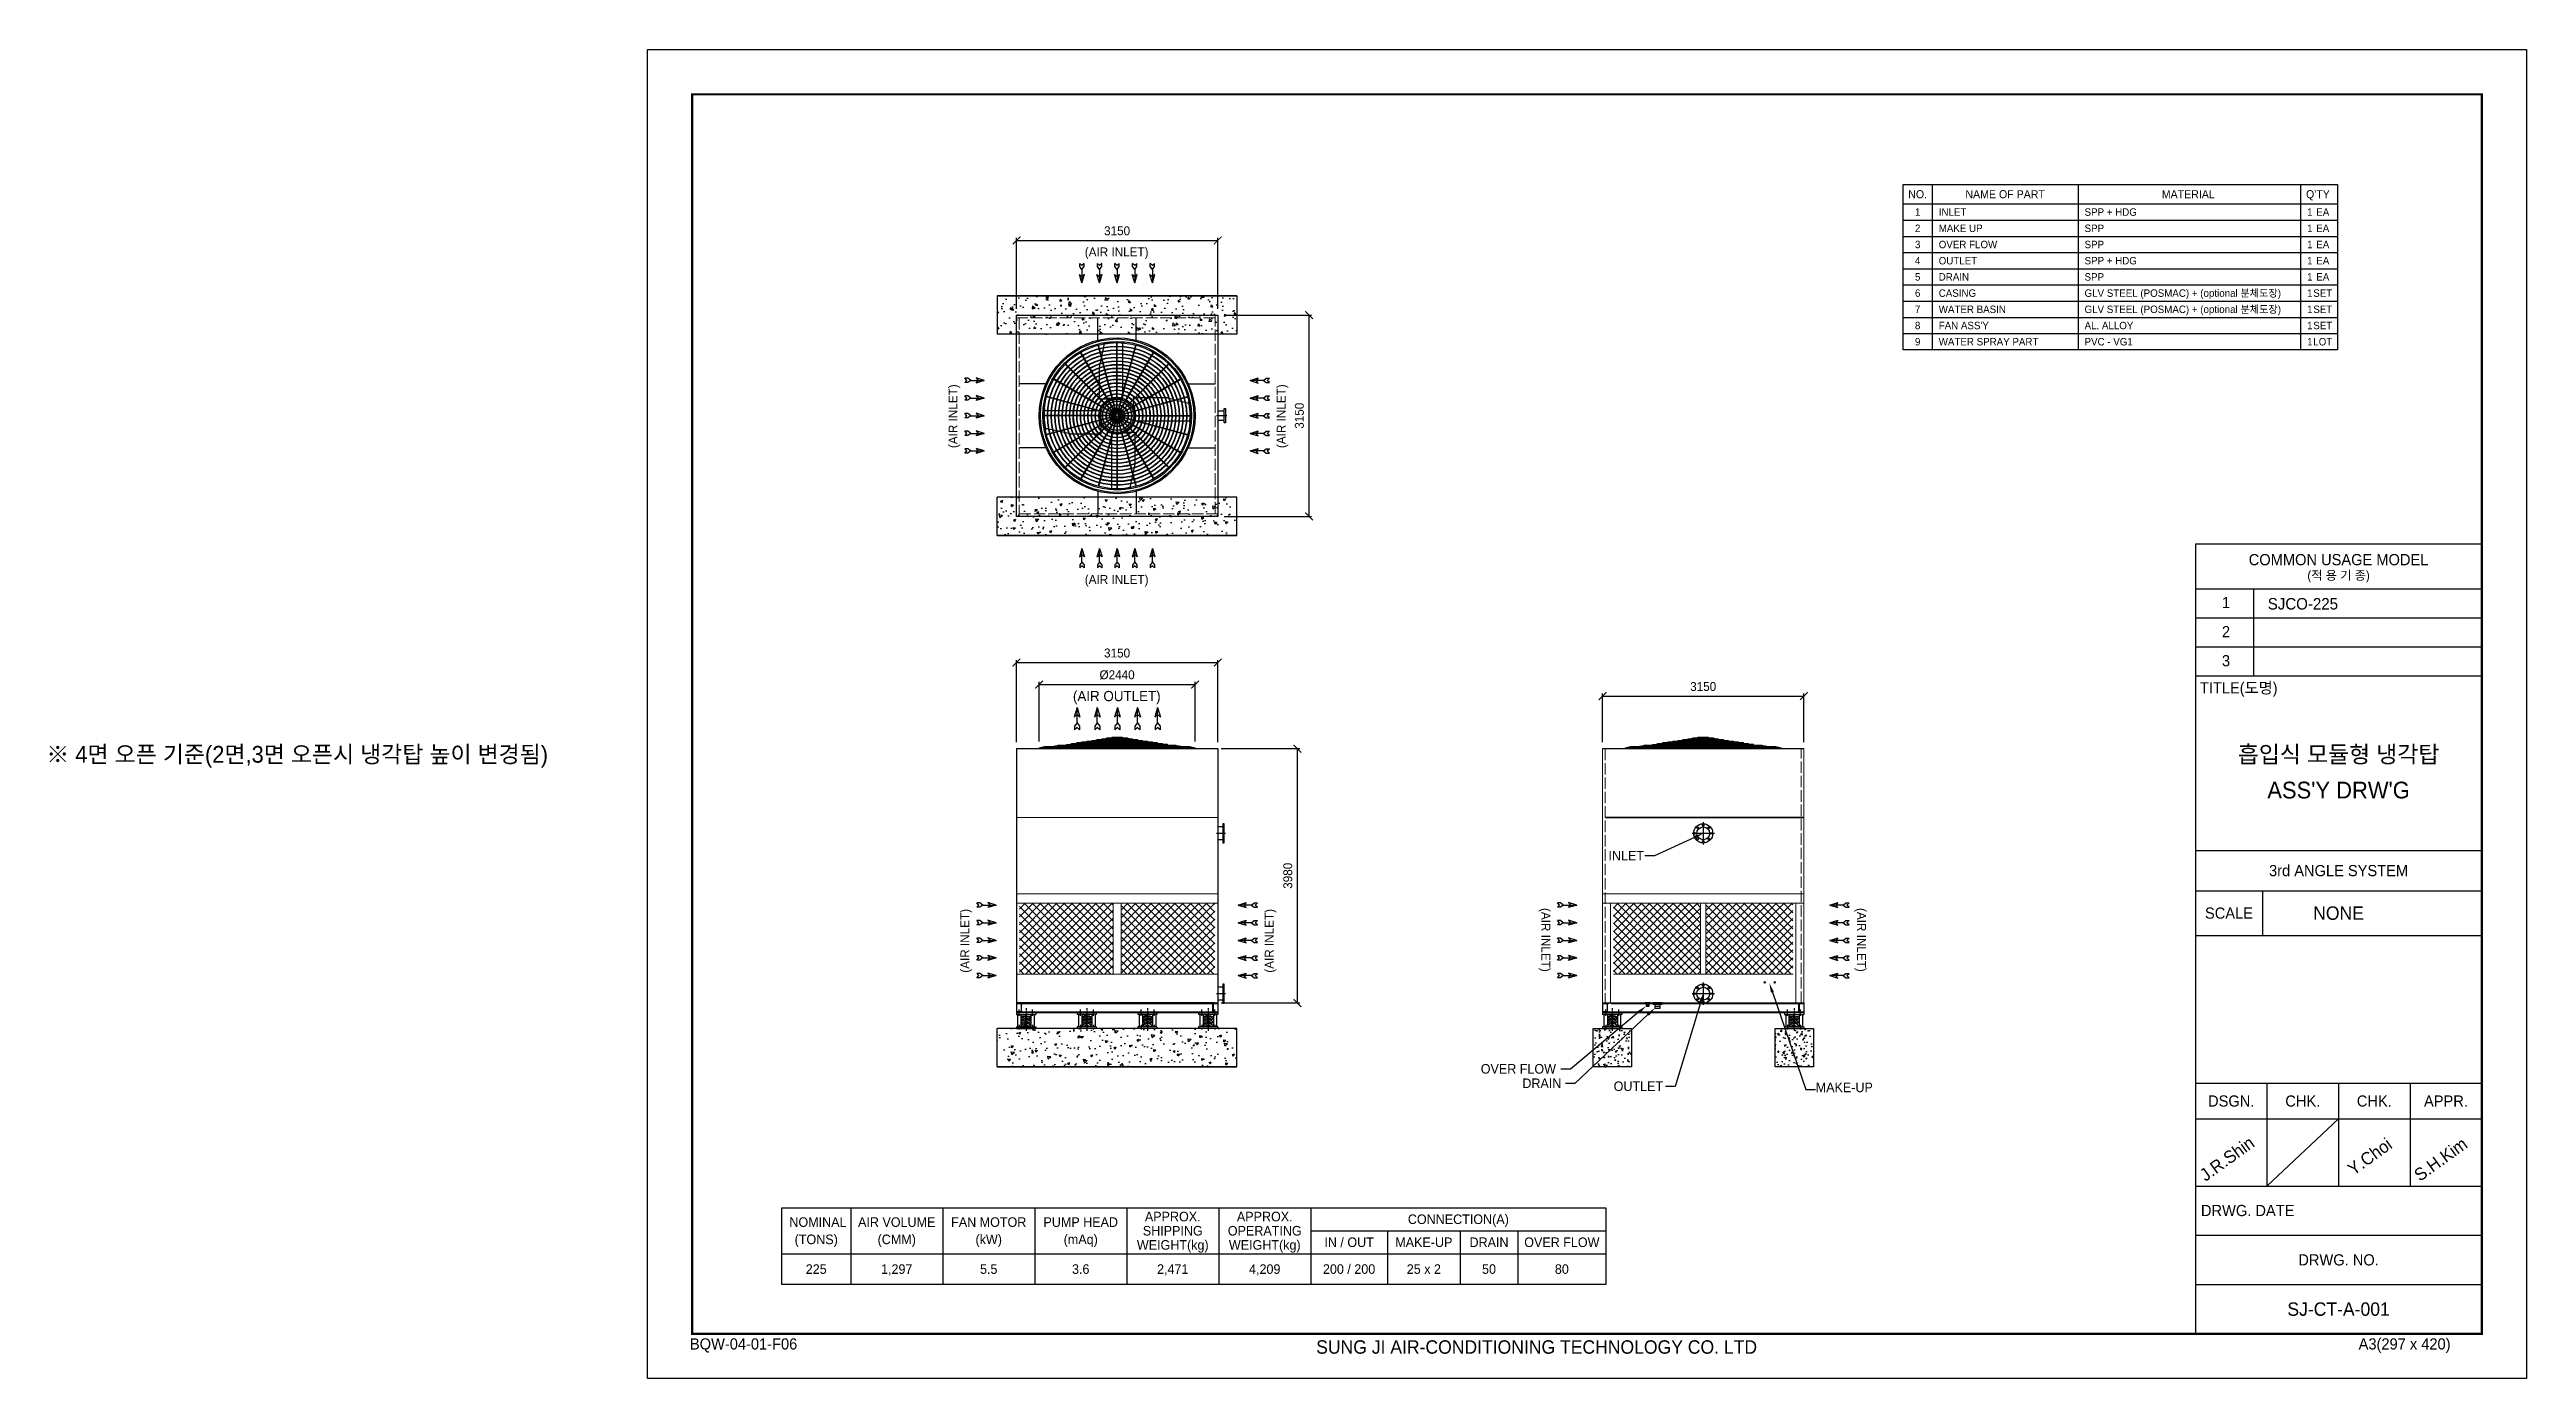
# Model space of a CAD drawing. Header units: millimetres. Extents: x 123437 to 162203, y 20795 to 41590.
import ezdxf
from ezdxf import colors
from ezdxf.entities.mleader import LeaderData, LeaderLine
from ezdxf.enums import TextEntityAlignment as Align
from ezdxf.math import Vec2, Vec3

# ---------------------------------------------------------------- set-up
doc = ezdxf.new("R2010")
doc.units = ezdxf.units.MM
doc.header["$LTSCALE"] = 30
doc.header["$MEASUREMENT"] = 0
doc.linetypes.add('CENTER', pattern=[2, 1.25, -0.25, 0.25, -0.25])
doc.linetypes.add('DASHED', pattern=[15, 12, -3])
doc.layers.get('0').update_dxf_attribs({"linetype": 'CONTINUOUS'})
doc.layers.get('DEFPOINTS').update_dxf_attribs({"color": 143, "linetype": 'CONTINUOUS'})
for name, color, linetype in [('4', 2, 'CONTINUOUS'), ('center', 1, 'CENTER'), ('L1_', 7, 'CONTINUOUS'), ('LINE', 7, 'CONTINUOUS'), ('냉각탑', 4, 'CONTINUOUS'), ('냉각탑_box', 1, 'CONTINUOUS'), ('냉각탑_dim', 1, 'CONTINUOUS'), ('냉각탑_form', 1, 'CONTINUOUS'), ('냉각탑_text', 3, 'CONTINUOUS'), ('냉각탑_기초', 23, 'CONTINUOUS'), ('냉각탑_찬넬방진', 1, 'CONTINUOUS')]:
    doc.layers.add(name, color=color, linetype=linetype)
doc.styles.add('HY울릉도L', font='')
doc.styles.get("Standard").update_dxf_attribs({"font": ''})
doc.styles.add('돋움', font='')
doc.styles.get('HY울릉도L').set_extended_font_data('HY울릉도L')
doc.styles.get('Standard').set_extended_font_data('Dotum')
doc.styles.get('돋움').set_extended_font_data('Dotum')
doc.dimstyles.new('성지DIM', dxfattribs={"dimtxt": 3.5, "dimasz": 3, "dimexe": 1, "dimexo": 2.5, "dimgap": 2, "dimtad": 1, "dimdec": 0, "dimzin": 3, "dimdsep": 46, "dimtxsty": 'HY울릉도L', "dimblk": 'ARCHTICK', "dimcen": -2, "dimclrd": 256, "dimclre": 256, "dimclrt": 7, "dimadec": 0, "dimazin": 0, "dimtfac": 1, "dimtdec": 0, "dimtofl": 0, "dimtmove": 0, "dimatfit": 3, "dimfxl": 0, "dimtolj": 1, "dimtzin": 0, "dimlwe": -1, "dimarcsym": 0})

msp = doc.modelspace()

# ---------------------------------------------------------------- texts
at = {"layer": '냉각탑_text', "style": '돋움'}
for s, height, p in [('NO.', 126.81, (152674.7, 39326.1)), ('NAME OF PART', 126.812, (154044.2, 39326.1)), ('MATERIAL', 126.81, (156910.2, 39326.1)), ("Q'TY", 126.81, (158939.1, 39326.1)), ('2', 116.7, (152674.7, 38793.5)), ('1', 116.7, (152674.7, 39047.1)), ('1', 116.7, (158812.3, 39047.1)), ('1', 116.7, (158812.3, 38793.5)), ('EA', 116.67, (159015.2, 39047.1)), ('EA', 116.67, (159015.2, 38793.5)), ('(AIR INLET)', 140, (140137.9, 38422.8)), ('3', 116.7, (152674.7, 38539.9)), ('1', 116.7, (158812.3, 38539.9)), ('EA', 116.67, (159015.2, 38539.9)), ('4', 116.7, (152674.7, 38286.3)), ('5', 116.7, (152674.7, 38032.6)), ('1', 116.7, (158812.3, 38286.3)), ('1', 116.7, (158812.3, 38032.6)), ('EA', 116.67, (159015.2, 38286.3)), ('EA', 116.67, (159015.2, 38032.6)), ('6', 116.7, (152674.7, 37779)), ('1', 116.7, (158812.3, 37779)), ('SET', 116.67, (159015.2, 37779)), ('8', 116.7, (152674.7, 37271.8)), ('7', 116.7, (152674.7, 37525.4)), ('1', 116.7, (158812.3, 37525.4)), ('1', 116.7, (158812.3, 37271.8)), ('SET', 116.67, (159015.2, 37525.4)), ('SET', 116.67, (159015.2, 37271.8)), ('9', 116.7, (152674.7, 37018.2)), ('1', 116.7, (158812.3, 37018.2)), ('LOT', 116.67, (159015.2, 37018.2)), ('(AIR INLET)', 140, (140137.9, 33297.9)), ('SJCO-225', 180.04, (158703.8, 32917.1)), ('(AIR OUTLET)', 160, (140140.2, 31473.5)), ('※ 4면 오픈 기준(2면,3면 오픈시 냉각탑 높이 변경됨)', 262.5, (127312.6, 30562.1)), ('흡입식 모듈형 냉각탑', 262.5, (159262.3, 30562.1)), ("ASS'Y DRW'G", 262.5, (159262.3, 30002.1)), ('NONE', 210.05, (159262.3, 28076.9)), (' NOMINAL', 150, (135436, 23241.6)), ('AIR VOLUME', 150, (136696, 23241.6)), ('FAN MOTOR', 150, (138136, 23241.6)), ('PUMP HEAD', 150, (139576, 23241.6)), ('APPROX.', 150, (141016, 23328.6)), ('APPROX.', 150, (142456, 23328.6)), ('CONNECTION(A)', 150, (145486, 23286.6)), ('(TONS)', 150, (135436, 22971.6)), ('(CMM)', 150, (136696, 22971.6)), ('(kW)', 150, (138136, 22971.6)), ('(mAq)', 150, (139576, 22971.6)), ('WEIGHT(kg)', 150, (141016, 22884.6)), ('SHIPPING', 150, (141016, 23106.6)), ('OPERATING', 150, (142456, 23106.6)), ('WEIGHT(kg)', 150, (142456, 22884.6)), ('IN / OUT', 150, (143776, 22926.6)), ('MAKE-UP', 150, (144946, 22926.6)), ('DRAIN', 150, (145966, 22926.6)), ('OVER FLOW', 150, (147106, 22926.6)), ('225', 150, (135436, 22506.6)), ('1,297', 150, (136696, 22506.6)), ('5.5', 150, (138136, 22506.6)), ('3.6', 150, (139576, 22506.6)), ('2,471', 150, (141016, 22506.6)), ('4,209', 150, (142456, 22506.6)), ('200 / 200', 150, (143776, 22506.6)), ('25 x 2', 150, (144946, 22506.6)), ('50', 150, (145966, 22506.6)), ('80', 150, (147106, 22506.6)), ('SJ-CT-A-001', 210.051, (159262.3, 21880.4))]:
    msp.add_text(s, height=height, dxfattribs=at).set_placement(p, align=Align.MIDDLE_CENTER)
for s, height, p in [('MAKE UP', 116.67, (153004.4, 38793.5)), ('INLET ', 116.67, (153004.4, 39047.1)), ('SPP + HDG', 116.67, (155287, 39047.1)), ('SPP', 116.67, (155287, 38793.5)), ('OVER FLOW', 116.67, (153004.4, 38539.9)), ('SPP', 116.67, (155287, 38539.9)), ('OUTLET ', 116.67, (153004.4, 38286.3)), ('DRAIN', 116.67, (153004.4, 38032.6)), ('SPP + HDG', 116.67, (155287, 38286.3)), ('SPP', 116.67, (155287, 38032.6)), ('CASING', 116.67, (153004.4, 37779)), ('GLV STEEL (POSMAC) + (optional 분체도장)', 116.667, (155287, 37779)), ('WATER BASIN', 116.667, (153004.4, 37525.4)), ("FAN ASS'Y", 116.67, (153004.4, 37271.8)), ('AL. ALLOY', 116.67, (155287, 37271.8)), ('GLV STEEL (POSMAC) + (optional 분체도장)', 116.667, (155287, 37525.4)), ('WATER SPRAY PART', 116.667, (153004.4, 37018.2)), ('PVC - VG1', 116.67, (155287, 37018.2)), ('OVER FLOW', 150, (145836.8, 25640.4)), ('DRAIN', 150, (146487.8, 25414.4)), ('MAKE-UP', 150, (151079.4, 25349.8))]:
    msp.add_text(s, height=height, dxfattribs=at).set_placement(p, align=Align.MIDDLE_LEFT)
for rotation, p in [(90, (137576.9, 35852.6)), (90, (142713.5, 35852.6)), (90, (137763.9, 27643.1)), (90, (142526.5, 27643.1)), (270, (146855.7, 27658.2)), (270, (151797.4, 27658.2))]:
    msp.add_text('(AIR INLET)', height=140, rotation=rotation, dxfattribs=at).set_placement(p, align=Align.MIDDLE_CENTER)
for s, p in [('INLET', (148391.7, 28975.3)), ('OUTLET', (148690.9, 25367.9))]:
    msp.add_text(s, height=150, dxfattribs=at).set_placement(p, align=Align.MIDDLE_RIGHT)
for s, p in [('J.R.Shin', (157180.1, 23869.9)), ('Y.Choi', (159495.5, 23963.3)), ('S.H.Kim', (160536.6, 23869.9))]:
    msp.add_text(s, height=196.05, rotation=35.81856, dxfattribs=at).set_placement(p)

# ---------------------------------------------------------------- blocks, each defined once
blk = doc.blocks.new('냉각탑form')
at = {"layer": 'DEFPOINTS'}
blk.add_lwpolyline([(0, 297.07), (420.1, 297.07), (420.1, 0), (0, 0)], close=True, dxfattribs=at)
at = {"layer": '냉각탑_form'}
for p, q in [((346.08, 186.55), (346.08, 10)), ((346.08, 186.55), (410.1, 186.55)), ((346.08, 186.55), (410.1, 186.55)), ((346.08, 176.54), (410.1, 176.54)), ((359.09, 176.54), (359.09, 157.04)), ((346.08, 170.04), (410.1, 170.04)), ((346.08, 163.54), (410.1, 163.54)), ((346.08, 157.04), (410.1, 157.04)), ((346.08, 157.04), (410.1, 157.04)), ((346.08, 118.03), (410.1, 118.03)), ((346.08, 109.03), (410.1, 109.03)), ((361.09, 109.03), (361.09, 99.02)), ((346.08, 99.02), (410.1, 99.02)), ((346.08, 66.02), (410.1, 66.02)), ((362.09, 66.02), (362.09, 43.01)), ((378.09, 66.02), (378.09, 43.01)), ((394.1, 66.02), (394.1, 43.01)), ((346.08, 58.01), (410.1, 58.01)), ((378.09, 58.01), (362.09, 43.01)), ((346.08, 43.01), (410.1, 43.01)), ((346.08, 32.01), (410.1, 32.01)), ((346.08, 21.01), (410.1, 21.01))]:
    blk.add_line(p, q, dxfattribs=at)
at = {"layer": '냉각탑_form', "const_width": 0.5}
blk.add_lwpolyline([(10, 287.07), (10, 10), (410.1, 10), (410.1, 287.07)], close=True, dxfattribs=at)
at = {"layer": '냉각탑_form', "style": '돋움'}
for s, height, p in [('COMMON USAGE MODEL', 2.5006, (378.09, 183.04)), ('(적 용 기 종)', 2, (378.09, 179.54)), ('3rd ANGLE SYSTEM', 2.5006, (378.09, 113.53)), ('SCALE', 2.501, (353.59, 104.03)), ('DSGN.', 2.501, (354.09, 62.02)), ('CHK.', 2.501, (370.09, 62.02)), ('CHK.', 2.501, (386.09, 62.02)), ('APPR.', 2.501, (402.1, 62.02)), ('DRWG. NO.', 2.501, (378.09, 26.51))]:
    blk.add_text(s, height=height, dxfattribs=at).set_placement(p, align=Align.MIDDLE_CENTER)
for s, height, p in [('1', 2.5, (352.02, 172.2)), ('2', 2.5, (352.02, 165.7)), ('3', 2.5, (352.02, 159.2)), ('TITLE(도명)', 2.501, (347.09, 153.14)), ('DRWG. DATE', 2.501, (347.32, 36.29)), ('BQW-04-01-F06', 2.5006, (9.48, 6.47)), ('SUNG JI AIR-CONDITIONING TECHNOLOGY CO. LTD', 3.0007, (149.5, 5.53)), ('A3(297 x 420)', 2.5006, (382.58, 6.47))]:
    blk.add_text(s, height=height, dxfattribs=at).set_placement(p)
blk = doc.blocks.new('A$C1FB73ED1')
for p, q in [((1277, 1343), (1277, 2480)), ((1283, 1343), (1283, 2480)), ((1233, 1322), (429, 2126)), ((1238, 1327), (434, 2131)), ((1246, 1333), (677, 2318)), ((1251, 1336), (683, 2321)), ((1261, 1340), (967, 2438)), ((1267, 1342), (972, 2440)), ((1293, 1342), (1588, 2440)), ((1299, 1340), (1593, 2438)), ((1309, 1336), (1877, 2321)), ((1314, 1333), (1883, 2318)), ((1322, 1327), (2126, 2131)), ((1327, 1322), (2131, 2126)), ((1224, 1309), (239, 1877)), ((1227, 1314), (242, 1883)), ((1333, 1314), (2318, 1883)), ((1336, 1309), (2321, 1877)), ((1217, 1283), (80, 1283)), ((1217, 1277), (80, 1277)), ((1218, 1293), (120, 1588)), ((1218, 1267), (120, 972)), ((1220, 1299), (122, 1593)), ((1220, 1261), (122, 967)), ((1224, 1251), (239, 683)), ((1227, 1246), (242, 677)), ((1233, 1238), (429, 434)), ((1238, 1233), (434, 429)), ((1246, 1227), (677, 242)), ((1251, 1224), (683, 239)), ((1309, 1224), (1877, 239)), ((1314, 1227), (1883, 242)), ((1322, 1233), (2126, 429)), ((1327, 1238), (2131, 434)), ((1333, 1246), (2318, 677)), ((1336, 1251), (2321, 683)), ((1340, 1299), (2438, 1593)), ((1340, 1261), (2438, 967)), ((1342, 1293), (2440, 1588)), ((1342, 1267), (2440, 972)), ((1343, 1283), (2480, 1283)), ((1343, 1277), (2480, 1277)), ((1261, 1220), (967, 122)), ((1267, 1218), (972, 120)), ((1277, 1217), (1277, 80)), ((1283, 1217), (1283, 80)), ((1293, 1218), (1588, 120)), ((1299, 1220), (1593, 122))]:
    blk.add_line(p, q)
for radius in [1280, 1260, 1220, 1200]:
    blk.add_circle((1280, 1280), radius)
at = {"ltscale": 5}
for radius in [1143, 1137, 1083, 1077, 1023, 1017, 963, 957, 903, 897, 843, 837, 783, 777, 723, 717, 663, 657, 603, 597, 543, 537, 483, 477, 423, 417, 363, 357, 303, 297, 243, 237, 183, 177, 123, 117, 63, 57, 40, 21]:
    blk.add_circle((1280, 1280), radius, dxfattribs=at)
at = {"color": 7}
blk.add_circle((1280, 1280), 274, dxfattribs=at)
at = {"layer": 'LINE', "color": 7}
for p, q in [((985, 2053), (1072, 2459)), ((1368, 2478), (1368, 1567)), ((985, 2053), (985, 1550)), ((84, 1368), (993, 1368)), ((84, 1368), (993, 1368)), ((1131, 1550), (985, 1550)), ((1131, 1550), (985, 1550)), ((993, 1131), (993, 1369)), ((993, 1131), (993, 1369)), ((993, 1369), (1011, 1369)), ((993, 1369), (1011, 1369)), ((993, 1131), (993, 1369)), ((993, 1131), (993, 1369)), ((993, 1369), (1011, 1369)), ((993, 1369), (1011, 1369)), ((1011, 1330), (1011, 1369)), ((1011, 1330), (1011, 1369)), ((1011, 1330), (1011, 1369)), ((1011, 1330), (1011, 1369)), ((1011, 1131), (1011, 1230)), ((1011, 1131), (1011, 1230)), ((1011, 1131), (1011, 1230)), ((1011, 1131), (1011, 1230)), ((1131, 1567), (1369, 1567)), ((1131, 1567), (1369, 1567)), ((1131, 1567), (1131, 1549)), ((1131, 1567), (1131, 1549)), ((1131, 1549), (1230, 1549)), ((1131, 1549), (1230, 1549)), ((1330, 1549), (1369, 1549)), ((1330, 1549), (1369, 1549)), ((1369, 1567), (1369, 1549)), ((1369, 1567), (1369, 1549)), ((1549, 1429), (1549, 1330)), ((1549, 1429), (1549, 1330)), ((1567, 1429), (1549, 1429)), ((1567, 1429), (1549, 1429)), ((1549, 1230), (1549, 1191)), ((1549, 1230), (1549, 1191)), ((2111, 1575), (1550, 1575)), ((1550, 1429), (1550, 1575)), ((1550, 1429), (1550, 1575)), ((1567, 1429), (1567, 1191)), ((1567, 1429), (1567, 1191)), ((2111, 1575), (2457, 1488)), ((509, 985), (103, 1072)), ((509, 985), (1010, 985)), ((509, 985), (1010, 985)), ((993, 1131), (1011, 1131)), ((993, 1131), (1011, 1131)), ((993, 1131), (1011, 1131)), ((993, 1131), (1011, 1131)), ((1010, 1131), (1010, 985)), ((1010, 1131), (1010, 985)), ((1010, 1131), (1010, 985)), ((1010, 1131), (1010, 985)), ((1230, 1011), (1191, 1011)), ((1191, 993), (1191, 1011)), ((1230, 1011), (1191, 1011)), ((1191, 993), (1191, 1011)), ((1429, 993), (1191, 993)), ((1429, 993), (1191, 993)), ((1192, 82), (1192, 993)), ((1429, 1011), (1330, 1011)), ((1429, 1011), (1330, 1011)), ((1429, 993), (1429, 1011)), ((1429, 993), (1429, 1011)), ((1429, 1010), (1575, 1010)), ((1429, 1010), (1575, 1010)), ((1567, 1191), (1549, 1191)), ((1567, 1191), (1549, 1191)), ((2476, 1192), (1567, 1192)), ((1575, 507), (1575, 1010)), ((1575, 507), (1488, 101)), ((1167, 83), (1167, 85)), ((1393, 83), (1393, 85)), ((1513, 104), (1513, 106))]:
    blk.add_line(p, q, dxfattribs=at)
for points in [[(966, 1272), (972, 1269), (979, 1272), (979, 1280), (972, 1284), (966, 1280)], [(966, 1272), (972, 1269), (979, 1272), (979, 1280), (972, 1284), (966, 1280)], [(966, 1272), (972, 1269), (979, 1272), (979, 1280), (972, 1284), (966, 1280)], [(966, 1272), (972, 1269), (979, 1272), (979, 1280), (972, 1284), (966, 1280)], [(1272, 1594), (1269, 1588), (1272, 1581), (1280, 1581), (1284, 1588), (1280, 1594)], [(1272, 1594), (1269, 1588), (1272, 1581), (1280, 1581), (1284, 1588), (1280, 1594)], [(1594, 1288), (1588, 1291), (1581, 1288), (1581, 1280), (1588, 1276), (1594, 1280)], [(1594, 1288), (1588, 1291), (1581, 1288), (1581, 1280), (1588, 1276), (1594, 1280)], [(1288, 966), (1291, 972), (1288, 979), (1280, 979), (1276, 972), (1280, 966)], [(1288, 966), (1291, 972), (1288, 979), (1280, 979), (1276, 972), (1280, 966)]]:
    blk.add_lwpolyline(points, close=True, dxfattribs=at)
for centre, radius in [((972, 1276), 8.5), ((972, 1276), 8.5), ((972, 1276), 8.5), ((972, 1276), 8.5), ((1001, 1350), 2), ((1001, 1350), 2), ((1001, 1350), 2), ((1001, 1350), 2), ((1001, 1231), 2), ((1001, 1231), 2), ((1001, 1231), 2), ((1001, 1231), 2), ((1191, 1559), 2), ((1191, 1559), 2), ((1231, 1559), 2), ((1231, 1559), 2), ((1276, 1588), 8.5), ((1276, 1588), 8.5), ((1350, 1559), 2), ((1350, 1559), 2), ((1559, 1369), 2), ((1559, 1369), 2), ((1559, 1329), 2), ((1559, 1329), 2), ((1588, 1284), 8.5), ((1588, 1284), 8.5), ((1001, 1191), 2), ((1001, 1191), 2), ((1001, 1191), 2), ((1001, 1191), 2), ((1210, 1001), 2), ((1210, 1001), 2), ((1284, 972), 8.5), ((1284, 972), 8.5), ((1329, 1001), 2), ((1329, 1001), 2), ((1369, 1001), 2), ((1369, 1001), 2), ((1559, 1210), 2), ((1559, 1210), 2)]:
    blk.add_circle(centre, radius, dxfattribs=at)
for centre, radius, start, end in [((1280, 1483), 1000, 83.5007, 103.4595), ((1280, 1483), 998, 83.4876, 103.487), ((1079, 1280), 1000, 173.5007, 193.4595), ((1079, 1280), 998, 173.4876, 193.487), ((1481, 1280), 998, 353.4876, 13.487), ((1481, 1280), 1000, 353.5007, 13.4595), ((1280, 1077), 998, 263.4876, 283.487), ((1280, 1077), 1000, 263.5007, 283.4595)]:
    blk.add_arc(centre, radius, start, end, dxfattribs=at)
blk = doc.blocks.new('sdfghj')
at = {"layer": '4', "color": 3, "linetype": 'CENTER'}
blk.add_line((77432, -35928), (77432, -36281), dxfattribs=at)
at = {"layer": 'L1_', "color": 2, "linetype": 'Continuous'}
for p, q in [((77283, -35997), (77283, -36029)), ((77283, -35997), (77584, -35997)), ((77283, -36029), (77584, -36029)), ((77301, -36029), (77351, -36029)), ((77301, -36029), (77301, -36222)), ((77351, -36029), (77351, -36222)), ((77384, -36029), (77384, -36031)), ((77477, -36031), (77384, -36031)), ((77425, -36031), (77425, -36041)), ((77440, -36041), (77425, -36041)), ((77428, -36130), (77428, -36041)), ((77436, -36130), (77436, -36041)), ((77440, -36031), (77440, -36041)), ((77477, -36029), (77477, -36031)), ((77509, -36029), (77562, -36029)), ((77509, -36029), (77509, -36221)), ((77562, -36029), (77562, -36221)), ((77584, -35997), (77584, -36029)), ((77283, -36221), (77584, -36221)), ((77283, -36221), (77283, -36247)), ((77283, -36247), (77584, -36247)), ((77301, -36120), (77301, -36221)), ((77351, -36120), (77351, -36221)), ((77367, -36056), (77367, -36068)), ((77428, -36056), (77367, -36056)), ((77367, -36063), (77395, -36068)), ((77367, -36160), (77426, -36133)), ((77367, -36160), (77406, -36171)), ((77367, -36210), (77367, -36221)), ((77495, -36213), (77367, -36213)), ((77367, -36213), (77493, -36213)), ((77368, -36080), (77419, -36056)), ((77368, -36105), (77428, -36077)), ((77368, -36131), (77428, -36103)), ((77368, -36189), (77422, -36164)), ((77496, -36213), (77368, -36213)), ((77369, -36213), (77497, -36213)), ((77370, -36106), (77407, -36113)), ((77425, -36191), (77378, -36213)), ((77419, -36158), (77391, -36149)), ((77428, -36100), (77393, -36093)), ((77428, -36130), (77436, -36130)), ((77436, -36056), (77496, -36056)), ((77438, -36056), (77436, -36056)), ((77496, -36105), (77436, -36077)), ((77436, -36099), (77471, -36093)), ((77495, -36131), (77436, -36103)), ((77497, -36160), (77438, -36133)), ((77438, -36191), (77485, -36213)), ((77495, -36189), (77442, -36164)), ((77496, -36080), (77444, -36056)), ((77444, -36158), (77473, -36149)), ((77493, -36106), (77457, -36113)), ((77497, -36160), (77458, -36171)), ((77496, -36063), (77469, -36068)), ((77496, -36056), (77496, -36068)), ((77497, -36209), (77497, -36221)), ((77509, -36120), (77509, -36221)), ((77562, -36120), (77562, -36221)), ((77584, -36221), (77584, -36247))]:
    blk.add_line(p, q, dxfattribs=at)
at = {"layer": 'L1_', "color": 1, "linetype": 'CENTER'}
for p, q in [((77327, -36047), (77327, -35949)), ((77531, -36047), (77531, -35949)), ((77327, -36189), (77327, -36261)), ((77531, -36188), (77531, -36260))]:
    blk.add_line(p, q, dxfattribs=at)
at = {"layer": 'L1_', "color": 2, "linetype": 'Continuous'}
for centre, radius, start, end in [((77381, -36092), 18.3, 142.4554, 226.9466), ((77394, -36147), 31.4, 150.8406, 199.726), ((77368, -36157), 3.63, 199.726, 254.389), ((77386, -36200), 21.4, 154.2564, 218.822), ((77369, -36083), 3.63, 114.7395, 142.4554), ((77370, -36134), 3.63, 114.7395, 150.8406), ((77370, -36192), 3.63, 114.7395, 154.2564), ((77371, -36103), 3.63, 226.9466, 260.1342), ((77418, -36162), 3.63, 294.7395, 71.8917), ((77424, -36167), 3.63, 22.2631, 114.7395), ((77400, -36177), 29.3, 330.1371, 22.2631), ((77425, -36130), 3.63, 294.7395, 0), ((77464, -36177), 29.3, 157.7369, 209.8629), ((77440, -36130), 3.63, 180, 245.2605), ((77440, -36167), 3.63, 65.2605, 157.7369), ((77446, -36162), 3.63, 108.1083, 245.2605), ((77493, -36103), 3.63, 279.8658, 313.0534), ((77483, -36092), 18.3, 313.0534, 37.5446), ((77494, -36134), 3.63, 29.1594, 65.2605), ((77494, -36192), 3.63, 25.7436, 65.2605), ((77478, -36200), 21.4, 321.178, 25.7436), ((77494, -36083), 3.63, 37.5446, 65.2605), ((77470, -36147), 31.4, 340.274, 29.1594), ((77496, -36157), 3.63, 285.611, 340.274)]:
    blk.add_arc(centre, radius, start, end, dxfattribs=at)
blk = doc.blocks.new('_ArchTick')
at = {"color": 0, "linetype": 'ByBlock', "const_width": 0.15}
blk.add_lwpolyline([(-0.5, -0.5), (0.5, 0.5)], dxfattribs=at)
blk = doc.blocks.new('*D32')
at = {"layer": 'DEFPOINTS', "color": 0, "transparency": 16777216}
for p in [(141675, 30651), (142967, 30651), (141675, 26671)]:
    blk.add_point(p, dxfattribs=at)
at = {"layer": '냉각탑_dim', "transparency": 16777216}
for p, q in [((141775, 30651), (143007, 30651)), ((141775, 26671), (143007, 26671))]:
    blk.add_line(p, q, dxfattribs=at)
at = {"layer": '냉각탑_dim', "lineweight": -2, "transparency": 16777216}
blk.add_line((142967, 26671), (142967, 30651), dxfattribs=at)
at = {"layer": '냉각탑_dim', "lineweight": -2, "transparency": 16777216, "xscale": 120, "yscale": 120, "zscale": 120}
for p, rotation in [((142967, 30651), 90), ((142967, 26671), 270)]:
    blk.add_blockref('_ArchTick', p, dxfattribs=dict(at, rotation=rotation))
at = {"layer": '냉각탑_dim', "color": 7, "transparency": 16777216, "insert": (142817, 28661), "char_height": 140, "attachment_point": 5, "rotation": 90, "style": 'HY울릉도L'}
blk.add_mtext('\\A1;3980', dxfattribs=at)
blk = doc.blocks.new('화살표 IN OUT')
at = {"layer": '냉각탑_dim'}
for p, q in [((-323, 43), (-384, 43)), ((-343, 0), (-384, 43)), ((-384, -43), (-343, 0)), ((-266, 0), (-323, 43)), ((-266, 0), (-323, -43)), ((-266, 0), (0, 0)), ((-163, 50), (-122, 0)), ((0, 0), (-163, 50)), ((-163, -50), (-122, 0)), ((0, 0), (-163, -50)), ((-323, -43), (-384, -43))]:
    blk.add_line(p, q, dxfattribs=at)
blk = doc.blocks.new('*D33')
at = {"layer": 'DEFPOINTS', "color": 0, "transparency": 16777216}
for p in [(141720, 38603), (138570, 37435), (141720, 37435)]:
    blk.add_point(p, dxfattribs=at)
at = {"layer": '냉각탑_dim', "transparency": 16777216}
for p, q in [((138570, 37535), (138570, 38643)), ((141720, 37535), (141720, 38643))]:
    blk.add_line(p, q, dxfattribs=at)
at = {"layer": '냉각탑_dim', "lineweight": -2, "transparency": 16777216}
blk.add_line((138570, 38603), (141720, 38603), dxfattribs=at)
at = {"layer": '냉각탑_dim', "lineweight": -2, "transparency": 16777216, "xscale": 120, "yscale": 120, "zscale": 120, "rotation": 180}
blk.add_blockref('_ArchTick', (138570, 38603), dxfattribs=at)
at = {"layer": '냉각탑_dim', "lineweight": -2, "transparency": 16777216, "xscale": 120, "yscale": 120, "zscale": 120}
blk.add_blockref('_ArchTick', (141720, 38603), dxfattribs=at)
at = {"layer": '냉각탑_dim', "color": 7, "transparency": 16777216, "insert": (140145, 38753), "char_height": 140, "attachment_point": 5, "style": 'HY울릉도L'}
blk.add_mtext('\\A1;3150', dxfattribs=at)
blk = doc.blocks.new('*D34')
at = {"layer": 'DEFPOINTS', "color": 0, "transparency": 16777216}
for p in [(141720, 37435), (141720, 34285), (143148, 34285)]:
    blk.add_point(p, dxfattribs=at)
at = {"layer": '냉각탑_dim', "transparency": 16777216}
for p, q in [((141820, 37435), (143188, 37435)), ((141820, 34285), (143188, 34285))]:
    blk.add_line(p, q, dxfattribs=at)
at = {"layer": '냉각탑_dim', "lineweight": -2, "transparency": 16777216}
blk.add_line((143148, 37435), (143148, 34285), dxfattribs=at)
at = {"layer": '냉각탑_dim', "lineweight": -2, "transparency": 16777216, "xscale": 120, "yscale": 120, "zscale": 120}
for p, rotation in [((143148, 37435), 90), ((143148, 34285), 270)]:
    blk.add_blockref('_ArchTick', p, dxfattribs=dict(at, rotation=rotation))
at = {"layer": '냉각탑_dim', "color": 7, "transparency": 16777216, "insert": (142998, 35860), "char_height": 140, "attachment_point": 5, "rotation": 90, "style": 'HY울릉도L'}
blk.add_mtext('\\A1;3150', dxfattribs=at)
blk = doc.blocks.new('*D35')
at = {"layer": 'DEFPOINTS', "color": 0, "transparency": 16777216}
for p in [(150893, 31472), (147743, 30651), (150893, 30650)]:
    blk.add_point(p, dxfattribs=at)
at = {"layer": '냉각탑_dim', "transparency": 16777216}
for p, q in [((147743, 30751), (147743, 31512)), ((150893, 30750), (150893, 31512))]:
    blk.add_line(p, q, dxfattribs=at)
at = {"layer": '냉각탑_dim', "lineweight": -2, "transparency": 16777216}
blk.add_line((147743, 31472), (150893, 31472), dxfattribs=at)
at = {"layer": '냉각탑_dim', "lineweight": -2, "transparency": 16777216, "xscale": 120, "yscale": 120, "zscale": 120, "rotation": 180}
blk.add_blockref('_ArchTick', (147743, 31472), dxfattribs=at)
at = {"layer": '냉각탑_dim', "lineweight": -2, "transparency": 16777216, "xscale": 120, "yscale": 120, "zscale": 120}
blk.add_blockref('_ArchTick', (150893, 31472), dxfattribs=at)
at = {"layer": '냉각탑_dim', "color": 7, "transparency": 16777216, "insert": (149318, 31622), "char_height": 140, "attachment_point": 5, "style": 'HY울릉도L'}
blk.add_mtext('\\A1;3150', dxfattribs=at)
blk = doc.blocks.new('fsadvwefvwefv')
at = {"layer": '4', "color": 3, "linetype": 'CENTER'}
blk.add_line((147940, 26677), (147940, 26324), dxfattribs=at)
at = {"layer": 'L1_', "color": 2, "linetype": 'Continuous'}
for p, q in [((147788, 26609), (147788, 26577)), ((148089, 26609), (147788, 26609)), ((148089, 26577), (147788, 26577)), ((148089, 26385), (147788, 26385)), ((147788, 26385), (147788, 26359)), ((147863, 26577), (147810, 26577)), ((147810, 26577), (147810, 26385)), ((147810, 26486), (147810, 26385)), ((147863, 26577), (147863, 26385)), ((147863, 26486), (147863, 26385)), ((147875, 26446), (147915, 26435)), ((147875, 26396), (147875, 26385)), ((148003, 26393), (147875, 26393)), ((147876, 26526), (147928, 26550)), ((147876, 26550), (147876, 26538)), ((147936, 26550), (147876, 26550)), ((147876, 26543), (147903, 26538)), ((147876, 26501), (147936, 26529)), ((147876, 26446), (147934, 26473)), ((147876, 26393), (148004, 26393)), ((147877, 26475), (147936, 26503)), ((147877, 26417), (147931, 26442)), ((147878, 26393), (148005, 26393)), ((147879, 26499), (147915, 26493)), ((148005, 26393), (147879, 26393)), ((147934, 26414), (147887, 26393)), ((147895, 26577), (147895, 26575)), ((147895, 26575), (147988, 26575)), ((147928, 26448), (147900, 26457)), ((147936, 26506), (147901, 26512)), ((147933, 26575), (147933, 26565)), ((147933, 26565), (147948, 26565)), ((147935, 26550), (147936, 26550)), ((147936, 26476), (147936, 26565)), ((147944, 26476), (147936, 26476)), ((147944, 26476), (147944, 26565)), ((148005, 26501), (147944, 26529)), ((147944, 26506), (147979, 26512)), ((148004, 26475), (147944, 26503)), ((147945, 26550), (148005, 26550)), ((148005, 26446), (147946, 26473)), ((147947, 26414), (147994, 26393)), ((147948, 26575), (147948, 26565)), ((148004, 26417), (147950, 26442)), ((148004, 26526), (147953, 26550)), ((147953, 26448), (147981, 26457)), ((148002, 26499), (147966, 26493)), ((148005, 26446), (147966, 26435)), ((148005, 26543), (147978, 26538)), ((147988, 26577), (147988, 26575)), ((148005, 26550), (148005, 26538)), ((148005, 26395), (148005, 26385)), ((148071, 26577), (148021, 26577)), ((148021, 26577), (148021, 26384)), ((148021, 26486), (148021, 26385)), ((148071, 26577), (148071, 26384)), ((148071, 26486), (148071, 26385)), ((148089, 26609), (148089, 26577)), ((148089, 26385), (148089, 26359)), ((148089, 26359), (147788, 26359))]:
    blk.add_line(p, q, dxfattribs=at)
at = {"layer": 'L1_', "color": 1, "linetype": 'CENTER'}
for p, q in [((147841, 26558), (147841, 26657)), ((147841, 26418), (147841, 26346)), ((148045, 26558), (148045, 26657)), ((148045, 26417), (148045, 26345))]:
    blk.add_line(p, q, dxfattribs=at)
at = {"layer": 'L1_', "color": 2, "linetype": 'Continuous'}
for centre, radius, start, end in [((147890, 26514), 18.3, 142.4554, 226.9466), ((147903, 26458), 31.4, 150.8406, 199.726), ((147876, 26449), 3.63, 199.726, 254.389), ((147894, 26406), 21.4, 154.2564, 218.822), ((147878, 26523), 3.63, 114.7395, 142.4554), ((147878, 26472), 3.63, 114.7395, 150.8406), ((147878, 26414), 3.63, 114.7395, 154.2564), ((147880, 26503), 3.63, 226.9466, 260.1342), ((147927, 26444), 3.63, 294.7395, 71.8917), ((147932, 26439), 3.63, 22.2631, 114.7395), ((147933, 26476), 3.63, 294.7395, 0), ((147909, 26429), 29.3, 330.1371, 22.2631), ((147972, 26429), 29.3, 157.7369, 209.8629), ((147948, 26476), 3.63, 180, 245.2605), ((147949, 26439), 3.63, 65.2605, 157.7369), ((147954, 26444), 3.63, 108.1083, 245.2605), ((148001, 26503), 3.63, 279.8658, 313.0534), ((147987, 26406), 21.4, 321.178, 25.7436), ((148003, 26523), 3.63, 37.5446, 65.2605), ((147991, 26514), 18.3, 313.0534, 37.5446), ((148003, 26472), 3.63, 29.1594, 65.2605), ((148002, 26414), 3.63, 25.7436, 65.2605), ((148004, 26449), 3.63, 285.611, 340.274), ((147978, 26458), 31.4, 340.274, 29.1594)]:
    blk.add_arc(centre, radius, start, end, dxfattribs=at)
at = {"layer": '냉각탑_기초', "ltscale": 30}
blk.add_line((147980, 26355), (147980, 26355), dxfattribs=at)
blk = doc.blocks.new('*D37')
at = {"layer": 'DEFPOINTS', "color": 0, "transparency": 16777216}
for p in [(141720, 31996), (138570, 30651), (141720, 30651)]:
    blk.add_point(p, dxfattribs=at)
at = {"layer": '냉각탑_dim', "transparency": 16777216}
for p, q in [((138570, 30751), (138570, 32036)), ((141720, 30751), (141720, 32036))]:
    blk.add_line(p, q, dxfattribs=at)
at = {"layer": '냉각탑_dim', "lineweight": -2, "transparency": 16777216}
blk.add_line((138570, 31996), (141720, 31996), dxfattribs=at)
at = {"layer": '냉각탑_dim', "lineweight": -2, "transparency": 16777216, "xscale": 120, "yscale": 120, "zscale": 120, "rotation": 180}
blk.add_blockref('_ArchTick', (138570, 31996), dxfattribs=at)
at = {"layer": '냉각탑_dim', "lineweight": -2, "transparency": 16777216, "xscale": 120, "yscale": 120, "zscale": 120}
blk.add_blockref('_ArchTick', (141720, 31996), dxfattribs=at)
at = {"layer": '냉각탑_dim', "color": 7, "transparency": 16777216, "insert": (140145, 32146), "char_height": 140, "attachment_point": 5, "style": 'HY울릉도L'}
blk.add_mtext('\\A1;3150', dxfattribs=at)
blk = doc.blocks.new('*D38')
at = {"layer": 'DEFPOINTS', "color": 0, "transparency": 16777216}
for p in [(141365, 31654), (138925, 30662), (141365, 30662)]:
    blk.add_point(p, dxfattribs=at)
at = {"layer": '냉각탑_dim', "transparency": 16777216}
for p, q in [((138925, 30762), (138925, 31694)), ((141365, 30762), (141365, 31694))]:
    blk.add_line(p, q, dxfattribs=at)
at = {"layer": '냉각탑_dim', "lineweight": -2, "transparency": 16777216}
blk.add_line((138925, 31654), (141365, 31654), dxfattribs=at)
at = {"layer": '냉각탑_dim', "lineweight": -2, "transparency": 16777216, "xscale": 120, "yscale": 120, "zscale": 120, "rotation": 180}
blk.add_blockref('_ArchTick', (138925, 31654), dxfattribs=at)
at = {"layer": '냉각탑_dim', "lineweight": -2, "transparency": 16777216, "xscale": 120, "yscale": 120, "zscale": 120}
blk.add_blockref('_ArchTick', (141365, 31654), dxfattribs=at)
at = {"layer": '냉각탑_dim', "color": 7, "transparency": 16777216, "insert": (140145, 31804), "char_height": 140, "attachment_point": 5, "style": 'HY울릉도L'}
blk.add_mtext('\\A1;Ø2440', dxfattribs=at)
blk = doc.blocks.new('A$C226D569F')
at = {"layer": '냉각탑_기초', "ltscale": 30}
h = blk.add_hatch(dxfattribs=at)
h.set_pattern_fill('AR-CONC', color=256, scale=50, angle=-90, style=0)
h.set_pattern_definition([(40, (117875.86, -570.8), (-31.3761, 358.6301), [37.5, -412.5]), (95, (117875.86, -570.8), (376.0961, -69.3757), [30, -330]), (349.54856, (117873.25, -540.92), (344.72, 289.2544), [31.8701, -350.571]), (43.8158, (117975.86, -570.8), (-82.7596, 533.6207), [56.25, -618.75]), (353.36436, (117968.97, -526.34), (487.0593, 467.331), [47.8052, -525.857]), (98.81584, (117975.86, -570.8), (487.0593, 467.331), [45, -495]), (69, (117950.86, -520.8), (-201.30945, 298.4535), [37.5, -412.5]), (124, (117950.86, -520.8), (362.575, 121.6577), [30, -330]), (18.54856, (117934.1, -495.94), (161.2656, 420.1112), [31.8701, -350.571]), (52.5, (117875.86, -570.81), (166.44693, 6.07993), [0, -326, 0, -335, 0, -331.25]), (82.5, (117875.86, -570.8), (197.20586, 131.53477), [0, -191, 0, -318.5, 0, -126.25]), (122.5, (117875.86, -682.31), (-11.27744, 266.91122), [0, -125, 0, -390, 0, -517.5]), (132.5, (117875.86, -732.3), (50.0525, 291.5931), [0, -162.5, 0, -259, 0, -367.5])])
h.paths.add_polyline_path([(0, 0), (0, 600), (3750, 600), (3750, 0)])
for p, q in [((0, 0), (0, 600)), ((3750, 0), (0, 0))]:
    blk.add_line(p, q, dxfattribs=at)
blk.add_lwpolyline([(0, 0), (3750, 0), (3750, 600), (0, 600)], dxfattribs=at)
blk = doc.blocks.new('A$C05CA400C')
at = {"layer": '냉각탑_기초', "ltscale": 30}
h = blk.add_hatch(dxfattribs=at)
h.set_pattern_fill('AR-CONC', color=256, scale=30, style=0)
h.set_pattern_definition([(50, (-16569.06, -4991.66), (215.178, -18.8256), [22.5, -247.5]), (355, (-16569.06, -4991.66), (-41.6254, 225.6576), [18, -198]), (100.4514, (-16551.13, -4993.23), (173.5528, 206.8319), [19.122, -210.3426]), (46.1842, (-16569.06, -4931.66), (320.1723, -49.6557), [33.75, -371.25]), (96.6356, (-16542.38, -4935.8), (280.399, 292.2354), [28.683, -315.514]), (351.1842, (-16569.06, -4931.66), (280.3986, 292.2356), [27, -297]), (21, (-16539.06, -4946.66), (179.0721, -120.7857), [22.5, -247.5]), (326, (-16539.06, -4946.66), (72.9946, 217.545), [18, -198]), (71.4514, (-16524.13, -4956.72), (252.0668, 96.7591), [19.122, -210.3426]), (37.5, (-16569.06, -4991.66), (3.64796, 99.86816), [0, -195.6, 0, -201, 0, -198.75]), (7.5, (-16569.06, -4991.66), (78.92086, 118.3235), [0, -114.6, 0, -191.1, 0, -75.75]), (327.5, (-16635.96, -4991.66), (160.14673, -6.76646), [0, -75, 0, -234, 0, -310.5]), (317.5, (-16665.96, -4991.66), (174.9559, 30.0315), [0, -97.5, 0, -155.4, 0, -220.5])])
h.paths.add_polyline_path([(0, 600), (600, 600), (600, 0), (0, 0)])
blk.add_lwpolyline([(0, 600), (600, 600), (600, 0), (0, 0)], close=True, dxfattribs=at)

# ---------------------------------------------------------------- dimensions: what is measured, and where the dimension line sits
at = {"layer": '냉각탑_dim'}
for base, p1, p2, picture, middle in [((141720.4, 38602.7), (138570.4, 37435.2), (141720.4, 37435.2), '*D33', (140145.4, 38752.7)), ((141720.4, 31995.9), (138570.4, 30650.6), (141720.4, 30650.6), '*D37', (140145.4, 32145.9)), ((150893, 31472.2), (147743, 30650.6), (150893, 30650.4), '*D35', (149318, 31622.2))]:
    dim = msp.add_linear_dim(base=base, p1=p1, p2=p2, dimstyle='성지DIM', override={"dimscale": 40}, dxfattribs=at)
    dim.commit()
    dim.dimension.update_dxf_attribs({"geometry": picture, "text_midpoint": middle})
for base, p1, p2, picture, middle in [((143148.3, 34285.2), (141720.4, 37435.2), (141720.4, 34285.2), '*D34', (142998.3, 35860.2)), ((142967.5, 30650.6), (141675.4, 26670.6), (141675.4, 30650.6), '*D32', (142817.5, 28660.6))]:
    dim = msp.add_linear_dim(base=base, p1=p1, p2=p2, angle=90, dimstyle='성지DIM', override={"dimscale": 40}, dxfattribs=at)
    dim.commit()
    dim.dimension.update_dxf_attribs({"geometry": picture, "text_midpoint": middle})
dim = msp.add_linear_dim(base=(141365.4, 31653.5), p1=(138925.4, 30661.9), p2=(141365.4, 30661.9), text='Ø<>', dimstyle='성지DIM', override={"dimscale": 40}, dxfattribs=at)
dim.commit()
dim.dimension.update_dxf_attribs({"geometry": '*D38', "text_midpoint": (140145.4, 31803.5)})

# ---------------------------------------------------------------- hatches: boundary and pattern name
at = {"ltscale": 500}
h = msp.add_hatch(dxfattribs=at)
h.set_pattern_fill('ANSI37', color=256, scale=700)
h.set_pattern_definition([(45, (-49083.31, 19870.49), (-61.871843, 61.871843), []), (135, (-49083.31, 19870.49), (-61.871843, -61.871843), [])])
h.paths.add_polyline_path([(138615.4, 28230.6), (138615.4, 27120.6), (140082.9, 27120.6), (140082.9, 28230.6)])
h.paths.add_polyline_path([(141675.4, 27120.6), (141675.4, 28230.6), (140207.9, 28230.6), (140207.9, 27120.6)])
h = msp.add_hatch(dxfattribs=at)
h.set_pattern_fill('ANSI37', color=256, scale=700)
h.set_pattern_definition([(45, (-46605.445, 19870.49), (-61.871843, 61.871843), []), (135, (-46605.445, 19870.49), (-61.871843, -61.871843), [])])
h.paths.add_polyline_path([(147913, 28230.6), (147913, 27120.6), (149276, 27120.6), (149276, 28230.6)])
h.paths.add_polyline_path([(150723, 27120.6), (150723, 28230.6), (149360, 28230.6), (149360, 27120.6)])

# ---------------------------------------------------------------- linework, layer by layer
for p, q in [((138570.4, 34285.2), (138570.4, 37435.2)), ((138570.4, 37435.2), (141720.4, 37435.2)), ((139845.4, 37042.7), (139845.4, 37390.2)), ((140445.4, 37042.7), (140445.4, 37390.2)), ((141720.4, 37435.2), (141720.4, 34285.2)), ((139032.6, 36360.2), (138615.4, 36360.2)), ((141258.2, 36360.2), (141675.4, 36360.2)), ((139032.6, 35360.2), (138615.4, 35360.2)), ((141258.2, 35360.2), (141675.4, 35360.2)), ((139845.4, 34677.6), (139845.4, 34330.2)), ((140445.4, 34677.6), (140445.4, 34330.2)), ((141720.4, 34285.2), (138570.4, 34285.2)), ((138570.4, 30650.6), (138570.4, 26670.6)), ((138570.4, 30650.6), (141720.4, 30650.6)), ((141258.8, 30650.6), (139032, 30650.6)), ((141365.4, 30661.9), (141365.4, 30652.6)), ((141720.4, 30650.6), (141720.4, 26670.6)), ((147743, 30650.6), (150893, 30650.6)), ((150431.4, 30650.6), (148204.6, 30650.6)), ((150538, 30661.9), (150538, 30652.6)), ((141675.4, 26670.6), (138570.4, 26670.6))]:
    msp.add_line(p, q, dxfattribs=at)
at = {"color": 5, "linetype": 'DASHED', "lineweight": 9, "ltscale": 0.5}
for p, q in [((138570.4, 37393.2), (141720.4, 37393.2)), ((138612.4, 34285.2), (138612.4, 37435.2)), ((141678.4, 37435.2), (141678.4, 34285.2)), ((141720.4, 34327.2), (138570.4, 34327.2)), ((147785, 30650.6), (147785, 26670.6)), ((150851, 26670.6), (150851, 30650.6))]:
    msp.add_line(p, q, dxfattribs=at)
at = {"color": 3}
for p, q in [((141720.4, 35935.2), (141820.4, 35935.2)), ((141820.4, 35785.2), (141720.4, 35785.2)), ((141840.4, 35748.2), (141820.4, 35748.2)), ((141800.4, 29424.6), (141720.4, 29424.6)), ((141800.4, 29224.6), (141720.4, 29224.6)), ((141800.4, 26915.6), (141720.4, 26915.6)), ((141800.4, 26715.6), (141720.4, 26715.6)), ((148423.4, 26640.6), (148473.4, 26640.6)), ((148562.2, 26622.6), (148642.2, 26622.6))]:
    msp.add_line(p, q, dxfattribs=at)
at = {"lineweight": 18, "ltscale": 500}
for p, q in [((147743, 30650.6), (147743, 26670.6)), ((150893, 26670.6), (150893, 30650.6)), ((138570.4, 29570.6), (141720.4, 29570.6)), ((150893, 29577.3), (147788, 29577.3)), ((150893, 29570.3), (147788, 29570.3)), ((141720.4, 28380.6), (138570.4, 28380.6)), ((150893, 28380.6), (147743, 28380.6)), ((141720.4, 28230.6), (138570.4, 28230.6)), ((140082.9, 28230.6), (140207.9, 28230.6)), ((140082.9, 28230.6), (140082.9, 27120.6)), ((140207.9, 27120.6), (140207.9, 28230.6)), ((150893, 28230.6), (147743, 28230.6)), ((147743, 26670.6), (147743, 28230.6)), ((147868, 26670.6), (147868, 28230.6)), ((149276, 28230.6), (149360, 28230.6)), ((149276, 28230.6), (149276, 27120.6)), ((149360, 28230.6), (149360, 27120.6)), ((150768, 26670.6), (150768, 28230.6)), ((140082.9, 27120.6), (138570.4, 27120.6)), ((140082.9, 27120.6), (140207.9, 27120.6)), ((141720.4, 27120.6), (140207.9, 27120.6)), ((147913, 27120.6), (149276, 27120.6)), ((149276, 27120.6), (149360, 27120.6)), ((149360, 27120.6), (150723, 27120.6)), ((141720.4, 26670.6), (138570.4, 26670.6)), ((147743, 26670.6), (150893, 26670.6))]:
    msp.add_line(p, q, dxfattribs=at)
at = {"color": 3}
msp.add_lwpolyline([(141820.4, 35748.2), (141820.4, 35972.7), (141840.4, 35972.7), (141840.4, 35748.2)], dxfattribs=at)
for points in [[(141820.4, 29474.6), (141800.4, 29474.6), (141800.4, 29174.6), (141820.4, 29174.6)], [(141820.4, 26965.6), (141800.4, 26965.6), (141800.4, 26665.6), (141820.4, 26665.6)], [(148403.4, 26670.6), (148403.4, 26660.6), (148493.4, 26660.6), (148493.4, 26670.6)], [(148423.4, 26660.6), (148423.4, 26620.6), (148473.4, 26620.6), (148473.4, 26660.6)], [(148530.2, 26670.6), (148530.2, 26654.6), (148674.2, 26654.6), (148674.2, 26670.6)], [(148562.2, 26654.6), (148562.2, 26590.6), (148642.2, 26590.6), (148642.2, 26654.6)]]:
    msp.add_lwpolyline(points, close=True, dxfattribs=at)
for centre, radius in [((149318, 29324.6), 150), ((149193, 29324.6), 12.5), ((149229.6, 29413), 12.5), ((149229.6, 29236.2), 12.5), ((149318, 29324.6), 100), ((149318, 29449.6), 12.5), ((149318, 29199.6), 12.5), ((149406.4, 29413), 12.5), ((149406.4, 29236.2), 12.5), ((149443, 29324.6), 12.5), ((149318, 26815.6), 150), ((149193, 26815.6), 12.5), ((149229.6, 26904), 12.5), ((149318, 26815.6), 100), ((149318, 26940.6), 12.5), ((149406.4, 26904), 12.5), ((149443, 26815.6), 12.5), ((149229.6, 26727.2), 12.5), ((149318, 26690.6), 12.5), ((149406.4, 26727.2), 12.5)]:
    msp.add_circle(centre, radius, dxfattribs=at)
at = {"lineweight": 18, "ltscale": 500}
for centre in [(150280.5, 26992.6), (150438, 26992.6)]:
    msp.add_circle(centre, 12.5, dxfattribs=at)
at = {"layer": 'center', "linetype": 'CENTER', "ltscale": 50}
for p, q in [((141860.4, 35860.2), (141700.4, 35860.2)), ((149318, 29499.6), (149318, 29149.6)), ((141840.4, 29324.6), (141700.4, 29324.6)), ((149493, 29324.6), (149143, 29324.6)), ((141840.4, 26815.6), (141700.4, 26815.6)), ((149493, 26815.6), (149143, 26815.6)), ((149318, 26990.6), (149318, 26640.6))]:
    msp.add_line(p, q, dxfattribs=at)
at = {"layer": '냉각탑', "linetype": 'Continuous', "lineweight": 15}
for p, q in [((138925.4, 30661.9), (139006.4, 30682)), ((138925.4, 30661.9), (140015.9, 30661.9)), ((138925.4, 30661.9), (138925.4, 30652.6)), ((138925.4, 30653.3), (141365.4, 30653.3)), ((138925.4, 30652.6), (141365.4, 30652.6)), ((138925.4, 30650.6), (141365.4, 30650.6)), ((138925.4, 30650.6), (141365.4, 30650.6)), ((141365.4, 30650.6), (138925.4, 30650.6)), ((140016.3, 30668.1), (138950.3, 30668.1)), ((138982.3, 30676), (140016.9, 30676)), ((139172.1, 30684.5), (139006.4, 30682)), ((139118.6, 30683.7), (139177.3, 30694)), ((139170.2, 30684.2), (139121.5, 30684.2)), ((139154, 30673.3), (139156, 30673.3)), ((139254, 30673.1), (139157.2, 30673.1)), ((139171.8, 30669.9), (139193.2, 30673.1)), ((139172.1, 30684.5), (139174.1, 30684.5)), ((139174.1, 30684.5), (139208.7, 30681)), ((139321.8, 30684.2), (139175.5, 30684.2)), ((139177.3, 30694), (140017.8, 30694)), ((139219.3, 30695.6), (139194.3, 30692)), ((139246.7, 30681), (139210.1, 30684.2)), ((139220.9, 30705.1), (140578.4, 30705.1)), ((139303.3, 30695.2), (139220.9, 30695.2)), ((139305.8, 30695.6), (139223.7, 30692)), ((139307.8, 30695.6), (139225.7, 30692)), ((139255.2, 30673.3), (139234.7, 30669.9)), ((139259.1, 30673.3), (139238.6, 30669.9)), ((139255.2, 30673.3), (139259.1, 30673.3)), ((139416, 30673.1), (139260.2, 30673.1)), ((139273.3, 30669.9), (139292.5, 30673.1)), ((139323.5, 30684.5), (139302.5, 30681)), ((139305.8, 30695.6), (139307.8, 30695.6)), ((139327.4, 30684.5), (139306.4, 30681)), ((139389.1, 30695.2), (139309.4, 30695.2)), ((139321.1, 30692), (139342.5, 30695.2)), ((139323.5, 30684.5), (139327.4, 30684.5)), ((139471.4, 30684.2), (139328.7, 30684.2)), ((139355.7, 30706.7), (139330.1, 30703.1)), ((139340.5, 30681), (139359.7, 30684.2)), ((139381.5, 30706.7), (139356.8, 30703.1)), ((139357.5, 30716.1), (140548.3, 30716.1)), ((139378.4, 30706.3), (139357.6, 30706.3)), ((139383.6, 30706.7), (139358.8, 30703.1)), ((139391.4, 30697.6), (139369.8, 30694)), ((139395.3, 30697.6), (139373.7, 30694)), ((139381.5, 30708.7), (139383.6, 30708.7)), ((139456.5, 30708.3), (139385.4, 30708.3)), ((139391.4, 30700.6), (139395.3, 30700.6)), ((139395.5, 30708.1), (139417, 30711.3)), ((139526.4, 30700.2), (139396.8, 30700.2)), ((139416.9, 30678.3), (139400.2, 30674.9)), ((139422.5, 30678.3), (139405.7, 30674.9)), ((139407.2, 30697), (139426.4, 30700.2)), ((139434.1, 30722.8), (139407.8, 30719.1)), ((139627.5, 30680.1), (139423.3, 30680.1)), ((139457.3, 30722.8), (139431.9, 30719.1)), ((139459.3, 30722.8), (139433.9, 30719.1)), ((139434, 30674.9), (139449.7, 30678.1)), ((139436.1, 30732.1), (140330.3, 30732.1)), ((139453.5, 30722.3), (139436.1, 30722.3)), ((139459.3, 30711.7), (139437.1, 30708.1)), ((139463.2, 30711.7), (139441, 30708.1)), ((139472.8, 30689.5), (139455.6, 30686)), ((139457.3, 30722.8), (139459.3, 30722.8)), ((139459.3, 30711.7), (139463.2, 30711.7)), ((139478.3, 30689.5), (139461.2, 30686)), ((139523.8, 30722.3), (139461.3, 30722.3)), ((139581.3, 30713.3), (139464.8, 30713.3)), ((139470, 30719.1), (139491.4, 30722.3)), ((139473.9, 30708.1), (139493.1, 30711.3)), ((139666.8, 30691.2), (139479.4, 30691.2)), ((139512.6, 30734), (139485.5, 30730.1)), ((139489, 30688), (139504.7, 30691.2)), ((139527.2, 30724.8), (139504.4, 30721.1)), ((139533, 30736), (139506.9, 30732.1)), ((139531.1, 30724.8), (139508.3, 30721.1)), ((139535.1, 30736), (139509, 30732.1)), ((139528.2, 30702.6), (139510.6, 30699)), ((139514.7, 30745.2), (140306.7, 30745.2)), ((139528.6, 30735.3), (139514.7, 30735.3)), ((139533.8, 30702.6), (139516.1, 30699)), ((139527.2, 30724.8), (139531.1, 30724.8)), ((139636.3, 30726.3), (139532.9, 30726.3)), ((139533, 30736), (139535.1, 30736)), ((139705.7, 30704.2), (139534.9, 30704.2)), ((139591.1, 30737.3), (139537.2, 30737.3)), ((139540.7, 30721.1), (139559.9, 30724.3)), ((139543.5, 30699), (139559.2, 30702.2)), ((139544.4, 30732.1), (139565.8, 30735.3)), ((139591, 30749.1), (139563.3, 30745.2)), ((139583.6, 30715.7), (139565.5, 30712.1)), ((139589.2, 30715.7), (139571.1, 30712.1)), ((139595.1, 30738), (139571.7, 30734.1)), ((139599, 30738), (139575.7, 30734.1)), ((139610.8, 30749.1), (139584, 30745.2)), ((139612.8, 30749.1), (139586.1, 30745.2)), ((139746.5, 30715.3), (139592.5, 30715.3)), ((139595.3, 30756.2), (140277, 30756.2)), ((139605.6, 30748.4), (139595.3, 30748.4)), ((139600, 30712.1), (139615.6, 30715.3)), ((139693.3, 30737.3), (139602.9, 30737.3)), ((139609.4, 30734.1), (139628.6, 30737.3)), ((139610.8, 30749.1), (139612.8, 30749.1)), ((139660.4, 30748.4), (139615.1, 30748.4)), ((139630.1, 30685), (139618.3, 30681.7)), ((139620.8, 30745.2), (139642.2, 30748.4)), ((139641.1, 30726.8), (139622.5, 30723.1)), ((139636.9, 30685), (139625.1, 30681.7)), ((139646.6, 30726.8), (139628, 30723.1)), ((139630.1, 30685), (139636.9, 30685)), ((139876.1, 30684.8), (139637.5, 30684.8)), ((139665, 30749.1), (139641, 30745.2)), ((139671.5, 30760.2), (139643, 30756.2)), ((139669, 30749.1), (139645, 30745.2)), ((139645.1, 30681.7), (139656.2, 30684.8)), ((139785.4, 30726.3), (139648.1, 30726.3)), ((139654.5, 30723.1), (139670.1, 30726.3)), ((139669.8, 30693.5), (139657.6, 30690)), ((139686.6, 30760.2), (139659.1, 30756.2)), ((139688.6, 30760.2), (139661.1, 30756.2)), ((139676.6, 30693.5), (139664.4, 30690)), ((139665, 30749.1), (139669, 30749.1)), ((139669.8, 30695.5), (139676.6, 30695.5)), ((139748.2, 30750.4), (139671, 30750.4)), ((139673.9, 30769.2), (140029.3, 30769.2)), ((139680.7, 30761.4), (139673.9, 30761.4)), ((139676.1, 30747.2), (139695.3, 30750.4)), ((139896.7, 30695.2), (139677.3, 30695.2)), ((139696.6, 30740), (139677.5, 30736.1)), ((139702.1, 30740), (139683, 30736.1)), ((139684.1, 30692), (139695.2, 30695.2)), ((139686.6, 30762.2), (139688.6, 30762.2)), ((139727.7, 30761.4), (139691, 30761.4)), ((139695.3, 30758.2), (139716.7, 30761.4)), ((139709, 30706.6), (139696.5, 30703)), ((139715.8, 30706.6), (139703.3, 30703)), ((139824.3, 30739.3), (139703.6, 30739.3)), ((139733, 30762.2), (139708.4, 30758.2)), ((139708.9, 30736.1), (139724.6, 30739.3)), ((139709, 30706.6), (139715.8, 30706.6)), ((139736.9, 30762.2), (139712.3, 30758.2)), ((139916.8, 30706.2), (139716.6, 30706.2)), ((139749.9, 30773.4), (139720.7, 30769.2)), ((139722.6, 30703), (139733.7, 30706.2)), ((139752, 30751.1), (139732.4, 30747.2)), ((139733, 30762.2), (139736.9, 30762.2)), ((139762.4, 30773.4), (139734.2, 30769.2)), ((139748.2, 30717.7), (139735.3, 30714.1)), ((139764.4, 30773.4), (139736.2, 30769.2)), ((139757.6, 30751.1), (139738, 30747.2)), ((139803.2, 30761.4), (139739, 30761.4)), ((139755, 30717.7), (139742.2, 30714.1)), ((139742.9, 30758.2), (139762.1, 30761.4)), ((139748.2, 30717.7), (139755, 30717.7)), ((140260.1, 30780.3), (139752.5, 30780.3)), ((139752.5, 30780.3), (140030.7, 30780.3)), ((139755.8, 30772.4), (139752.5, 30772.4)), ((139936.9, 30717.3), (139755.9, 30717.3)), ((139863.1, 30750.4), (139759.2, 30750.4)), ((139761.2, 30714.1), (139772.2, 30717.3)), ((139762.4, 30773.4), (139764.4, 30773.4)), ((139763.4, 30747.2), (139779.1, 30750.4)), ((139795, 30772.4), (139766.9, 30772.4)), ((139769.7, 30769.2), (139791.1, 30772.4)), ((139787.4, 30728.8), (139774.2, 30725.1)), ((139800.9, 30773.4), (139775.7, 30769.2)), ((139804.9, 30773.4), (139779.6, 30769.2)), ((139794.2, 30728.8), (139781, 30725.1)), ((139807.5, 30762.2), (139787.4, 30758.2)), ((139787.4, 30728.8), (139794.2, 30728.8)), ((140480, 30728.3), (139792.2, 30728.3)), ((139813, 30762.2), (139792.9, 30758.2)), ((139828.4, 30784.5), (139798.5, 30780.3)), ((139799.7, 30725.1), (139810.8, 30728.3)), ((139800.9, 30773.4), (139804.9, 30773.4)), ((139858.2, 30776.4), (139807.1, 30776.4)), ((139838.2, 30788.5), (139809.3, 30784.3)), ((139809.6, 30773.2), (139828.8, 30776.4)), ((139840.2, 30788.5), (139811.3, 30784.3)), ((139826.6, 30744), (139813.1, 30740.1)), ((139902, 30765.4), (139814.8, 30765.4)), ((139817.9, 30762.2), (139833.6, 30765.4)), ((139833.4, 30744), (139819.9, 30740.1)), ((139826.6, 30744), (139833.4, 30744)), ((140459.8, 30795.3), (139831.1, 30795.3)), ((140300.3, 30743.3), (139834.5, 30743.3)), ((139838.2, 30788.5), (139840.2, 30788.5)), ((139838.2, 30740.1), (139849.3, 30743.3)), ((139863, 30777.4), (139842.3, 30773.2)), ((139862.4, 30787.5), (139842.8, 30787.5)), ((139868.9, 30788.5), (139843, 30784.3)), ((139872.8, 30788.5), (139846.9, 30784.3)), ((139868.5, 30777.4), (139847.9, 30773.2)), ((139865.8, 30755.1), (139851.9, 30751.2)), ((139872.6, 30755.1), (139858.7, 30751.2)), ((139865.8, 30755.1), (139872.6, 30755.1)), ((139868.9, 30788.5), (139872.8, 30788.5)), ((139876.4, 30688.3), (139870.3, 30684.9)), ((139940.9, 30776.4), (139870.4, 30776.4)), ((139872.4, 30773.2), (139888.1, 30776.4)), ((140280.3, 30754.4), (139873.8, 30754.4)), ((139913.1, 30787.5), (139875.2, 30787.5)), ((140396.8, 30688.1), (139876.1, 30688.1)), ((139906.9, 30799.7), (139876.2, 30795.3)), ((139876.3, 30784.3), (139895.5, 30787.5)), ((139876.4, 30688.3), (139884, 30688.3)), ((139876.7, 30751.2), (139887.8, 30754.4)), ((139884, 30688.3), (139877.9, 30684.9)), ((139914, 30799.7), (139884.4, 30795.3)), ((139916, 30799.7), (139886.4, 30795.3)), ((139888.2, 30684.9), (139894, 30688.1)), ((139905, 30766.2), (139890.8, 30762.2)), ((139897.2, 30699.5), (139890.9, 30696)), ((140376.4, 30699.2), (139896.7, 30699.2)), ((139897.2, 30699.5), (139904.8, 30699.5)), ((139918.5, 30788.5), (139897.3, 30784.3)), ((139911.8, 30766.2), (139897.6, 30762.2)), ((139904.8, 30699.5), (139898.5, 30696)), ((139924, 30788.5), (139902.9, 30784.3)), ((139905, 30766.2), (139911.8, 30766.2)), ((139908.7, 30696), (139914.4, 30699.2)), ((140381.2, 30806.3), (139909.7, 30806.3)), ((139936.9, 30799.7), (139910.3, 30795.3)), ((139917.5, 30710.6), (139911, 30707)), ((140270.2, 30765.4), (139913.1, 30765.4)), ((139914, 30799.7), (139916, 30799.7)), ((139940.8, 30799.7), (139914.2, 30795.3)), ((139915.3, 30762.2), (139926.4, 30765.4)), ((140356.5, 30710.2), (139916.8, 30710.2)), ((139917.5, 30710.6), (139925, 30710.6)), ((139925, 30710.6), (139918.6, 30707)), ((139929.7, 30798.5), (139918.7, 30798.5)), ((139979.7, 30787.5), (139925.9, 30787.5)), ((139926.9, 30784.3), (139942.6, 30787.5)), ((139928.6, 30707), (139934.3, 30710.2)), ((139944.3, 30777.4), (139929.7, 30773.2)), ((139937.7, 30721.7), (139931.1, 30718.1)), ((139951.1, 30777.4), (139936.5, 30773.2)), ((139936.9, 30799.7), (139940.8, 30799.7)), ((140340.2, 30721.3), (139936.9, 30721.3)), ((139937.7, 30721.7), (139945.3, 30721.7)), ((139945.3, 30721.7), (139938.7, 30718.1)), ((139943.1, 30795.3), (139962.3, 30798.5)), ((139968.1, 30798.5), (139943.2, 30798.5)), ((139944.3, 30777.4), (139951.1, 30777.4)), ((139948.5, 30718.1), (139954.3, 30721.3)), ((139957.7, 30732.7), (139951.1, 30729.1)), ((139974, 30799.7), (139952.3, 30795.3)), ((140036.5, 30776.4), (139952.4, 30776.4)), ((139953.8, 30773.2), (139964.9, 30776.4)), ((139985.4, 30810.8), (139953.9, 30806.3)), ((139957.7, 30734.7), (139965.3, 30734.7)), ((139979.5, 30801.7), (139957.8, 30797.3)), ((139965.3, 30734.7), (139958.6, 30731.1)), ((139989.8, 30812.8), (139959.4, 30808.3)), ((139991.8, 30812.8), (139961.5, 30808.3)), ((139983.5, 30790.5), (139968.5, 30786.3)), ((139968.5, 30731.1), (139974.2, 30734.3)), ((139977.6, 30745.8), (139971, 30742.1)), ((139974, 30801.7), (139979.5, 30801.7)), ((139990.3, 30790.5), (139975.3, 30786.3)), ((140004.9, 30812.8), (139977.6, 30808.3)), ((139977.6, 30745.8), (139985.2, 30745.8)), ((139985.2, 30745.8), (139978.6, 30742.1)), ((139981.4, 30797.3), (139997, 30800.5)), ((140018.6, 30800.5), (139981.5, 30800.5)), ((140008.8, 30812.8), (139981.6, 30808.3)), ((139983.5, 30790.5), (139990.3, 30790.5)), ((139985.4, 30812.8), (139986.1, 30812.3)), ((140004, 30745.3), (139986.5, 30745.3)), ((140302.6, 30819.4), (139988.2, 30819.4)), ((139988.4, 30742.1), (139994.2, 30745.3)), ((139989.8, 30812.8), (139991.8, 30812.8)), ((139997.6, 30756.8), (139990.9, 30753.2)), ((140057.6, 30789.5), (139991.7, 30789.5)), ((139992.3, 30786.3), (140003.4, 30789.5)), ((139997, 30811.5), (139994.7, 30811.5)), ((139997.6, 30756.8), (140005.2, 30756.8)), ((140005.2, 30756.8), (139998.5, 30753.2)), ((140004.9, 30812.8), (140008.8, 30812.8)), ((140029.5, 30812.8), (140007.2, 30808.3)), ((140022.7, 30801.7), (140007.4, 30797.3)), ((140008.4, 30753.2), (140014.1, 30756.4)), ((140017.5, 30767.8), (140010.9, 30764.2)), ((140023.1, 30811.5), (140011.3, 30811.5)), ((140035, 30812.8), (140012.8, 30808.3)), ((140029.5, 30801.7), (140014.2, 30797.3)), ((140015.9, 30661.9), (140270.9, 30661.9)), ((140016.9, 30676), (140270, 30676)), ((140270.9, 30668.1), (140016.9, 30668.1)), ((140017.5, 30767.8), (140025, 30767.8)), ((140017.8, 30694), (140285, 30694)), ((140027.7, 30769.2), (140018.5, 30764.2)), ((140022.7, 30801.7), (140029.5, 30801.7)), ((140266, 30766.5), (140022.7, 30766.5)), ((140022.7, 30766.5), (140266, 30766.5)), ((140029.5, 30812.8), (140035, 30812.8)), ((140030.8, 30797.3), (140041.9, 30800.5)), ((140077.7, 30800.5), (140031, 30800.5)), ((140063.9, 30824), (140031.7, 30819.4)), ((140065.7, 30824), (140034.5, 30819.4)), ((140035.8, 30808.3), (140051.5, 30811.5)), ((140067.7, 30824), (140036.6, 30819.4)), ((140057.5, 30811.5), (140037.1, 30811.5)), ((140145.4, 30778.5), (140037.9, 30778.5)), ((140072.9, 30824), (140044.9, 30819.4)), ((140062, 30812.8), (140046.3, 30808.3)), ((140076.8, 30824), (140048.9, 30819.4)), ((140059.6, 30790.5), (140051.8, 30786.3)), ((140068.8, 30812.8), (140053.1, 30808.3)), ((140067.2, 30790.5), (140059.4, 30786.3)), ((140059.6, 30790.5), (140067.2, 30790.5)), ((140062, 30812.8), (140068.8, 30812.8)), ((140085, 30824), (140062.2, 30819.4)), ((140063.9, 30824), (140064.1, 30823.7)), ((140224, 30830.4), (140066.8, 30830.4)), ((140066.8, 30830.4), (140224, 30830.4)), ((140090.6, 30824), (140067.8, 30819.4)), ((140141.5, 30789.5), (140067.9, 30789.5)), ((140068.2, 30786.3), (140073.9, 30789.5)), ((140069.4, 30808.3), (140080.5, 30811.5)), ((140097.8, 30811.5), (140070.3, 30811.5)), ((140079.9, 30801.7), (140071.9, 30797.3)), ((140087.5, 30801.7), (140079.5, 30797.3)), ((140079.9, 30801.7), (140087.5, 30801.7)), ((140101.3, 30824), (140085.1, 30819.4)), ((140088.1, 30797.3), (140093.9, 30800.5)), ((140141.5, 30800.5), (140088.2, 30800.5)), ((140108.1, 30824), (140091.9, 30819.4)), ((140100.2, 30812.8), (140092.1, 30808.3)), ((140096.3, 30822.6), (140092.7, 30822.6)), ((140093.4, 30821.7), (140093.3, 30822.6)), ((140107.8, 30812.8), (140099.6, 30808.3)), ((140100.2, 30812.8), (140107.8, 30812.8)), ((140107.9, 30819.4), (140110.3, 30820.1)), ((140108.1, 30808.3), (140113.8, 30811.5)), ((140141.5, 30811.5), (140108.5, 30811.5)), ((140118, 30822.6), (140109.6, 30822.6)), ((140110.3, 30820.1), (140110, 30822.6)), ((140120.5, 30824), (140112.2, 30819.4)), ((140128.1, 30824), (140119.8, 30819.4)), ((140120.5, 30824), (140128.1, 30824)), ((140128, 30819.4), (140129.3, 30820.1)), ((140141.5, 30822.6), (140128.9, 30822.6)), ((140129.3, 30820.1), (140129.1, 30822.6)), ((140145.4, 30778.5), (140252.9, 30778.5)), ((140149.3, 30822.6), (140161.9, 30822.6)), ((140149.3, 30811.5), (140182.3, 30811.5)), ((140149.3, 30800.5), (140202.6, 30800.5)), ((140149.3, 30789.5), (140223, 30789.5)), ((140161.6, 30820.1), (140161.7, 30822.6)), ((140162.8, 30819.4), (140161.6, 30820.1)), ((140162.7, 30824), (140171.1, 30819.4)), ((140170.3, 30824), (140162.7, 30824)), ((140170.3, 30824), (140178.6, 30819.4)), ((140172.9, 30822.6), (140181.2, 30822.6)), ((140182.7, 30808.3), (140177, 30811.5)), ((140180.5, 30820.1), (140180.8, 30822.6)), ((140182.9, 30819.4), (140180.5, 30820.1)), ((140182.8, 30824), (140198.9, 30819.4)), ((140183, 30812.8), (140191.2, 30808.3)), ((140190.6, 30812.8), (140183, 30812.8)), ((140189.6, 30824), (140205.7, 30819.4)), ((140190.6, 30812.8), (140198.8, 30808.3)), ((140193, 30811.5), (140220.6, 30811.5)), ((140194.5, 30822.6), (140198.1, 30822.6)), ((140202.7, 30797.3), (140196.9, 30800.5)), ((140197.4, 30821.7), (140197.5, 30822.6)), ((140200.3, 30824), (140223.1, 30819.4)), ((140203.4, 30801.7), (140211.3, 30797.3)), ((140210.9, 30801.7), (140203.4, 30801.7)), ((140205.8, 30824), (140228.6, 30819.4)), ((140221.4, 30808.3), (140210.4, 30811.5)), ((140210.9, 30801.7), (140218.9, 30797.3)), ((140213.1, 30800.5), (140259.9, 30800.5)), ((140214, 30824), (140242, 30819.4)), ((140222.6, 30786.3), (140216.9, 30789.5)), ((140218, 30824), (140245.9, 30819.4)), ((140222, 30812.8), (140237.7, 30808.3)), ((140228.8, 30812.8), (140222, 30812.8)), ((140223.1, 30824), (140254.3, 30819.4)), ((140223.7, 30790.5), (140231.4, 30786.3)), ((140231.3, 30790.5), (140223.7, 30790.5)), ((140225.1, 30824), (140256.3, 30819.4)), ((140226.9, 30824), (140226.7, 30823.7)), ((140226.9, 30824), (140259.2, 30819.4)), ((140228.8, 30812.8), (140244.5, 30808.3)), ((140231.3, 30790.5), (140239, 30786.3)), ((140233.2, 30789.5), (140299.2, 30789.5)), ((140233.4, 30811.5), (140253.7, 30811.5)), ((140255, 30808.3), (140239.3, 30811.5)), ((140260, 30797.3), (140248.9, 30800.5)), ((140254.3, 30778.4), (140338.5, 30778.4)), ((140255.8, 30812.8), (140278, 30808.3)), ((140261.3, 30812.8), (140255.8, 30812.8)), ((140614.9, 30767.2), (140259.6, 30767.2)), ((140538.3, 30780.3), (140260.1, 30780.3)), ((140261.3, 30812.8), (140283.6, 30808.3)), ((140261.3, 30801.7), (140276.6, 30797.3)), ((140268.1, 30801.7), (140261.3, 30801.7)), ((140693.5, 30756.2), (140264.2, 30756.2)), ((140772.1, 30745.2), (140265.1, 30745.2)), ((140265.8, 30767.8), (140272.3, 30764.2)), ((140273.3, 30767.8), (140265.8, 30767.8)), ((140265.9, 30765.4), (140377.8, 30765.4)), ((140850.7, 30732.1), (140266.1, 30732.1)), ((140266.9, 30754.4), (140417.1, 30754.4)), ((140929.3, 30718.1), (140267.1, 30718.1)), ((140267.8, 30811.5), (140279.5, 30811.5)), ((140267.8, 30741.3), (140456.3, 30741.3)), ((141065.9, 30705.1), (140268, 30705.1)), ((140268.1, 30801.7), (140283.4, 30797.3)), ((140268.8, 30728.3), (140495.6, 30728.3)), ((141113.5, 30694), (140269, 30694)), ((140269.8, 30723.3), (140345, 30723.3)), ((141308.5, 30676), (140270, 30676)), ((140270.7, 30710.2), (140365.3, 30710.2)), ((141156.6, 30668.1), (140270.9, 30668.1)), ((141365.4, 30661.9), (140270.9, 30661.9)), ((140271.7, 30699.2), (140385.7, 30699.2)), ((140272.2, 30800.5), (140309.3, 30800.5)), ((140272.7, 30688.1), (140406.5, 30688.1)), ((140273.3, 30767.8), (140279.9, 30764.2)), ((140282.4, 30753.2), (140276.7, 30756.4)), ((140282, 30812.8), (140309.3, 30808.3)), ((140286, 30812.8), (140282, 30812.8)), ((140285.7, 30756.8), (140292.3, 30753.2)), ((140293.2, 30756.8), (140285.7, 30756.8)), ((140286, 30812.8), (140313.2, 30808.3)), ((140286.8, 30745.3), (140304.3, 30745.3)), ((140298.5, 30786.3), (140287.4, 30789.5)), ((140293.2, 30756.8), (140299.9, 30753.2)), ((140293.8, 30811.5), (140296.2, 30811.5)), ((140309.5, 30797.3), (140293.8, 30800.5)), ((140302.4, 30742.1), (140296.7, 30745.3)), ((140299, 30812.8), (140329.3, 30808.3)), ((140301, 30812.8), (140299, 30812.8)), ((140300.5, 30790.5), (140315.5, 30786.3)), ((140307.3, 30790.5), (140300.5, 30790.5)), ((140301, 30812.8), (140331.4, 30808.3)), ((140305.4, 30812.8), (140304.8, 30812.3)), ((140305.4, 30812.8), (140336.9, 30808.3)), ((140305.6, 30745.8), (140312.2, 30742.1)), ((140313.2, 30745.8), (140305.6, 30745.8)), ((140307.3, 30790.5), (140322.3, 30786.3)), ((140311.1, 30787.5), (140364.9, 30787.5)), ((140311.3, 30801.7), (140333, 30797.3)), ((140316.9, 30801.7), (140311.3, 30801.7)), ((140313.2, 30745.8), (140319.8, 30742.1)), ((140322.3, 30731.1), (140316.6, 30734.3)), ((140316.9, 30801.7), (140338.5, 30797.3)), ((140322.7, 30800.5), (140347.6, 30800.5)), ((140325.5, 30734.7), (140332.2, 30731.1)), ((140333.1, 30734.7), (140325.5, 30734.7)), ((140337, 30775.2), (140325.9, 30778.4)), ((140347.8, 30797.3), (140328.6, 30800.5)), ((140333.1, 30734.7), (140339.8, 30731.1)), ((140342.3, 30720.1), (140336.5, 30723.3)), ((140339.8, 30779.4), (140354.3, 30775.2)), ((140346.6, 30779.4), (140339.8, 30779.4)), ((140345.5, 30723.7), (140352.1, 30720.1)), ((140353.1, 30723.7), (140345.5, 30723.7)), ((140346.6, 30777.4), (140361.1, 30773.2)), ((140363.9, 30784.3), (140348.3, 30787.5)), ((140353.9, 30801.7), (140350, 30801.7)), ((140350, 30799.7), (140376.6, 30795.3)), ((140350, 30774.4), (140420.5, 30774.4)), ((140353.1, 30721.7), (140359.7, 30718.1)), ((140353.9, 30799.7), (140380.5, 30795.3)), ((140353.9, 30717.3), (140534.9, 30717.3)), ((140362.2, 30707), (140356.5, 30710.2)), ((140361.1, 30798.5), (140372.1, 30798.5)), ((140375.5, 30762.2), (140364.5, 30765.4)), ((140365.8, 30710.6), (140372.2, 30707)), ((140373.4, 30710.6), (140365.8, 30710.6)), ((140366.8, 30788.5), (140388, 30784.3)), ((140372.4, 30788.5), (140393.5, 30784.3)), ((140373.4, 30710.6), (140379.8, 30707)), ((140374, 30706.2), (140574.2, 30706.2)), ((140374.8, 30799.7), (140404.4, 30795.3)), ((140376.8, 30799.7), (140374.8, 30799.7)), ((140382.2, 30696), (140376.4, 30699.2)), ((140376.8, 30799.7), (140406.5, 30795.3)), ((140377.7, 30787.5), (140415.7, 30787.5)), ((140379, 30766.2), (140393.2, 30762.2)), ((140385.8, 30766.2), (140379, 30766.2)), ((140383.9, 30799.7), (140414.6, 30795.3)), ((140385.8, 30766.2), (140400, 30762.2)), ((140386.1, 30699.5), (140392.4, 30696)), ((140393.7, 30699.5), (140386.1, 30699.5)), ((140388.8, 30763.4), (140476, 30763.4)), ((140392.2, 30693.2), (140611.5, 30693.2)), ((140393.7, 30699.5), (140399.9, 30696)), ((140414.5, 30784.3), (140395.3, 30787.5)), ((140402.6, 30684.9), (140396.8, 30688.1)), ((140418.4, 30771.2), (140402.7, 30774.4)), ((140414.1, 30751.2), (140403, 30754.4)), ((140406.8, 30688.3), (140412.9, 30684.9)), ((140414.4, 30688.3), (140406.8, 30688.3)), ((140412.7, 30682.1), (140651.3, 30682.1)), ((140414.4, 30686.3), (140420.5, 30682.9)), ((140418, 30786.5), (140443.9, 30782.3)), ((140421.9, 30786.5), (140418, 30786.5)), ((140418.2, 30753.1), (140432.1, 30749.2)), ((140425, 30753.1), (140418.2, 30753.1)), ((140421.9, 30786.5), (140447.8, 30782.3)), ((140422.3, 30775.4), (140442.9, 30771.2)), ((140425, 30753.1), (140438.9, 30749.2)), ((140427.7, 30750.4), (140531.6, 30750.4)), ((140427.8, 30775.4), (140448.5, 30771.2)), ((140428.5, 30785.5), (140448, 30785.5)), ((140432.7, 30774.4), (140483.7, 30774.4)), ((140452.6, 30738.1), (140441.5, 30741.3)), ((140450.6, 30786.5), (140479.5, 30782.3)), ((140452.6, 30786.5), (140450.6, 30786.5)), ((140452.6, 30786.5), (140481.5, 30782.3)), ((140472.9, 30760.2), (140457.2, 30763.4)), ((140457.4, 30742), (140470.9, 30738.1)), ((140464.2, 30742), (140457.4, 30742)), ((140481.2, 30771.2), (140462, 30774.4)), ((140462.4, 30784.5), (140492.3, 30780.3)), ((140464.2, 30742), (140477.7, 30738.1)), ((140464.6, 30739.3), (140585.2, 30739.3)), ((140477.8, 30762.2), (140497.9, 30758.2)), ((140491.1, 30725.1), (140480, 30728.3)), ((140483.3, 30762.2), (140503.4, 30758.2)), ((140489.9, 30775.4), (140485.9, 30775.4)), ((140485.9, 30773.4), (140511.2, 30769.2)), ((140487.6, 30761.4), (140551.8, 30761.4)), ((140489.9, 30773.4), (140515.1, 30769.2)), ((140495.8, 30772.4), (140523.9, 30772.4)), ((140496.6, 30728.8), (140509.8, 30725.1)), ((140503.5, 30728.8), (140496.6, 30728.8)), ((140521.1, 30769.2), (140499.7, 30772.4)), ((140503.4, 30726.3), (140640.7, 30726.3)), ((140503.5, 30728.8), (140516.6, 30725.1)), ((140527.4, 30747.2), (140511.7, 30750.4)), ((140529.7, 30714.1), (140518.6, 30717.3)), ((140528.4, 30773.4), (140526.4, 30773.4)), ((140526.4, 30773.4), (140554.6, 30769.2)), ((140528.4, 30773.4), (140556.6, 30769.2)), ((140548, 30758.2), (140528.8, 30761.4)), ((140533.2, 30751.1), (140552.8, 30747.2)), ((140535, 30772.4), (140538.3, 30772.4)), ((140535.9, 30717.7), (140548.7, 30714.1)), ((140542.7, 30717.7), (140535.9, 30717.7)), ((140538.8, 30751.1), (140558.4, 30747.2)), ((140540.6, 30748.4), (140617.8, 30748.4)), ((140540.9, 30773.4), (140570.1, 30769.2)), ((140542.3, 30715.3), (140696.3, 30715.3)), ((140542.7, 30717.7), (140555.5, 30714.1)), ((140553.9, 30762.2), (140578.5, 30758.2)), ((140557.8, 30762.2), (140553.9, 30762.2)), ((140555.8, 30762.2), (140580.5, 30758.2)), ((140568.2, 30703), (140557.1, 30706.2)), ((140561.1, 30759.4), (140597.8, 30759.4)), ((140579.9, 30736.1), (140564.2, 30739.3)), ((140593.6, 30756.2), (140572.1, 30759.4)), ((140573.1, 30706.6), (140585.5, 30703)), ((140579.9, 30706.6), (140573.1, 30706.6)), ((140579.9, 30704.6), (140592.3, 30701)), ((140581.2, 30704.2), (140751.9, 30704.2)), ((140586.7, 30738), (140605.8, 30734.1)), ((140592.3, 30738), (140611.4, 30734.1)), ((140612.7, 30745.2), (140593.5, 30748.4)), ((140604.7, 30690), (140593.6, 30693.2)), ((140595.5, 30737.3), (140685.9, 30737.3)), ((140602.2, 30760.2), (140600.2, 30760.2)), ((140600.2, 30760.2), (140627.7, 30756.2)), ((140602.2, 30760.2), (140629.7, 30756.2)), ((140608.1, 30759.4), (140614.9, 30759.4)), ((140612.2, 30693.5), (140624.4, 30690)), ((140619, 30693.5), (140612.2, 30693.5)), ((140617.4, 30760.2), (140645.8, 30756.2)), ((140634.4, 30723.1), (140618.7, 30726.3)), ((140619, 30693.5), (140631.2, 30690)), ((140619.8, 30749.1), (140643.9, 30745.2)), ((140623.8, 30749.1), (140619.8, 30749.1)), ((140620, 30691.2), (140807.4, 30691.2)), ((140623.8, 30749.1), (140647.8, 30745.2)), ((140628.4, 30748.4), (140673.7, 30748.4)), ((140643.7, 30678.9), (140632.6, 30682.1)), ((140642.2, 30726.8), (140660.8, 30723.1)), ((140668, 30745.2), (140646.6, 30748.4)), ((140647.7, 30726.8), (140666.3, 30723.1)), ((140650.5, 30726.3), (140754, 30726.3)), ((140651.9, 30682.3), (140663.7, 30678.9)), ((140658.7, 30682.3), (140651.9, 30682.3)), ((140658.7, 30682.3), (140670.5, 30678.9)), ((140659.4, 30680.1), (140863.5, 30680.1)), ((140679.4, 30734.1), (140660.2, 30737.3)), ((140688.9, 30712.1), (140673.2, 30715.3)), ((140678, 30749.1), (140676, 30749.1)), ((140676, 30749.1), (140702.8, 30745.2)), ((140678, 30749.1), (140704.8, 30745.2)), ((140683.2, 30748.4), (140693.5, 30748.4)), ((140687.8, 30738), (140711.2, 30734.1)), ((140691.7, 30738), (140715.1, 30734.1)), ((140695.7, 30737.3), (140749.6, 30737.3)), ((140695.8, 30749.1), (140723.5, 30745.2)), ((140697.6, 30715.7), (140715.7, 30712.1)), ((140703.2, 30715.7), (140721.3, 30712.1)), ((140705.5, 30713.3), (140822, 30713.3)), ((140742.4, 30734.1), (140721, 30737.3)), ((140746.1, 30723.1), (140726.9, 30726.3)), ((140743.3, 30701), (140727.7, 30704.2)), ((140753.8, 30738), (140751.7, 30738)), ((140751.7, 30738), (140777.8, 30734.1)), ((140753.1, 30704.6), (140770.7, 30701)), ((140753.8, 30738), (140779.9, 30734.1)), ((140759.6, 30726.8), (140755.7, 30726.8)), ((140755.7, 30726.8), (140778.5, 30723.1)), ((140758.3, 30737.3), (140772.1, 30737.3)), ((140758.6, 30704.6), (140776.3, 30701)), ((140759.6, 30726.8), (140782.4, 30723.1)), ((140760.4, 30702.2), (140890.1, 30702.2)), ((140763, 30724.3), (140825.6, 30724.3)), ((140774.3, 30736), (140801.3, 30732.1)), ((140797.8, 30688), (140782.1, 30691.2)), ((140812.9, 30710.1), (140793.7, 30713.3)), ((140816.8, 30721.1), (140795.4, 30724.3)), ((140808.5, 30691.5), (140825.7, 30688)), ((140814, 30691.5), (140831.2, 30688)), ((140815.4, 30688.2), (140958.1, 30688.2)), ((140827.5, 30713.7), (140823.6, 30713.7)), ((140823.6, 30713.7), (140845.8, 30710.1)), ((140829.5, 30724.8), (140827.5, 30724.8)), ((140827.5, 30724.8), (140852.9, 30721.1)), ((140827.5, 30713.7), (140849.7, 30710.1)), ((140829.5, 30724.8), (140855, 30721.1)), ((140830.4, 30710.3), (140901.5, 30710.3)), ((140833.3, 30724.3), (140850.7, 30724.3)), ((140852.8, 30676.9), (140837.1, 30680.1)), ((140852.7, 30724.8), (140879, 30721.1)), ((140879.6, 30699), (140860.4, 30702.2)), ((140864.3, 30680.3), (140881.1, 30676.9)), ((140891.3, 30710.1), (140869.9, 30713.3)), ((140869.9, 30680.3), (140886.7, 30676.9)), ((140870.8, 30675.1), (141026.7, 30675.1)), ((140895.4, 30699.6), (140891.5, 30699.6)), ((140891.5, 30699.6), (140913.1, 30696)), ((140895.4, 30699.6), (140917, 30696)), ((140897.7, 30697.2), (140977.4, 30697.2)), ((140905.3, 30710.7), (140903.3, 30710.7)), ((140903.3, 30710.7), (140928, 30707.1)), ((140905.3, 30710.7), (140930, 30707.1)), ((140908.4, 30710.3), (140929.3, 30710.3)), ((140946.3, 30685), (140927.1, 30688.2)), ((140931.1, 30710.7), (140956.7, 30707.1)), ((140965.7, 30696), (140944.3, 30699.2)), ((140963.3, 30688.5), (140959.4, 30688.5)), ((140959.4, 30686.5), (140980.4, 30683)), ((140963.3, 30686.5), (140984.4, 30683)), ((140965, 30686.2), (141158, 30686.2)), ((140981, 30697.6), (140979, 30697.6)), ((140979, 30697.6), (141061.1, 30694)), ((140981, 30697.6), (141063.2, 30694)), ((140983.5, 30697.2), (141065.9, 30697.2)), ((141013.5, 30671.9), (140994.3, 30675.1)), ((141031.6, 30675.3), (141027.7, 30675.3)), ((141027.7, 30675.3), (141048.2, 30671.9)), ((141031.6, 30675.3), (141052.2, 30671.9)), ((141032.8, 30675.1), (141312.3, 30675.1)), ((141040.1, 30683), (141076.8, 30686.2)), ((141067.5, 30697.6), (141092.5, 30694)), ((141140.6, 30689.2), (141078.2, 30683)), ((141139.9, 30668.2), (141093.6, 30675.1)), ((141114.8, 30686.5), (141112.7, 30686.5)), ((141172.3, 30683.7), (141113.5, 30694)), ((141114.8, 30684.5), (141284.7, 30681.9)), ((141116.6, 30684.2), (141133.3, 30684.2)), ((141132.9, 30675.3), (141130.8, 30675.3)), ((141130.8, 30668.3), (141346.1, 30666.7)), ((141132.9, 30668.3), (141346.1, 30666.7)), ((141134.1, 30668.1), (141340.5, 30668.1)), ((141346.1, 30666.7), (141284.4, 30682)), ((148098, 30661.9), (148179, 30682)), ((148098, 30661.9), (149188.5, 30661.9)), ((148098, 30661.9), (148098, 30652.6)), ((148098, 30653.3), (150538, 30653.3)), ((148098, 30652.6), (150538, 30652.6)), ((148098, 30650.6), (150538, 30650.6)), ((148098, 30650.6), (150538, 30650.6)), ((150538, 30650.6), (148098, 30650.6)), ((149188.9, 30668.1), (148122.9, 30668.1)), ((148154.9, 30676), (149189.5, 30676)), ((148344.7, 30684.5), (148179, 30682)), ((148291.2, 30683.7), (148349.9, 30694)), ((148342.8, 30684.2), (148294.1, 30684.2)), ((148326.6, 30673.3), (148328.6, 30673.3)), ((148426.6, 30673.1), (148329.8, 30673.1)), ((148344.4, 30669.9), (148365.8, 30673.1)), ((148344.7, 30684.5), (148346.7, 30684.5)), ((148346.7, 30684.5), (148381.3, 30681)), ((148494.4, 30684.2), (148348.1, 30684.2)), ((148349.9, 30694), (149190.4, 30694)), ((148391.9, 30695.6), (148366.9, 30692)), ((148419.3, 30681), (148382.7, 30684.2)), ((148393.5, 30705.1), (149751, 30705.1)), ((148475.9, 30695.2), (148393.5, 30695.2)), ((148478.4, 30695.6), (148396.3, 30692)), ((148480.4, 30695.6), (148398.3, 30692)), ((148427.8, 30673.3), (148407.3, 30669.9)), ((148431.7, 30673.3), (148411.2, 30669.9)), ((148427.8, 30673.3), (148431.7, 30673.3)), ((148588.6, 30673.1), (148432.8, 30673.1)), ((148445.9, 30669.9), (148465.1, 30673.1)), ((148496.1, 30684.5), (148475.1, 30681)), ((148478.4, 30695.6), (148480.4, 30695.6)), ((148500, 30684.5), (148479, 30681)), ((148561.7, 30695.2), (148482.1, 30695.2)), ((148493.7, 30692), (148515.1, 30695.2)), ((148496.1, 30684.5), (148500, 30684.5)), ((148644, 30684.2), (148501.3, 30684.2)), ((148528.3, 30706.7), (148502.7, 30703.1)), ((148513.1, 30681), (148532.3, 30684.2)), ((148554.1, 30706.7), (148529.4, 30703.1)), ((148530.2, 30716.1), (149720.9, 30716.1)), ((148551, 30706.3), (148530.2, 30706.3)), ((148556.2, 30706.7), (148531.4, 30703.1)), ((148564, 30697.6), (148542.4, 30694)), ((148567.9, 30697.6), (148546.3, 30694)), ((148554.1, 30708.7), (148556.2, 30708.7)), ((148629.1, 30708.3), (148558, 30708.3)), ((148564, 30700.6), (148567.9, 30700.6)), ((148568.1, 30708.1), (148589.6, 30711.3)), ((148699, 30700.2), (148569.4, 30700.2)), ((148589.5, 30678.3), (148572.8, 30674.9)), ((148595.1, 30678.3), (148578.3, 30674.9)), ((148579.8, 30697), (148599, 30700.2)), ((148606.7, 30722.8), (148580.4, 30719.1)), ((148800.1, 30680.1), (148595.9, 30680.1)), ((148629.9, 30722.8), (148604.5, 30719.1)), ((148631.9, 30722.8), (148606.5, 30719.1)), ((148606.6, 30674.9), (148622.3, 30678.1)), ((148608.7, 30732.1), (149502.9, 30732.1)), ((148626.1, 30722.3), (148608.8, 30722.3)), ((148631.9, 30711.7), (148609.7, 30708.1)), ((148635.8, 30711.7), (148613.6, 30708.1)), ((148645.4, 30689.5), (148628.2, 30686)), ((148629.9, 30722.8), (148631.9, 30722.8)), ((148631.9, 30711.7), (148635.8, 30711.7)), ((148651, 30689.5), (148633.8, 30686)), ((148696.4, 30722.3), (148633.9, 30722.3)), ((148753.9, 30713.3), (148637.4, 30713.3)), ((148642.6, 30719.1), (148664, 30722.3)), ((148646.5, 30708.1), (148665.8, 30711.3)), ((148839.4, 30691.2), (148652, 30691.2)), ((148685.2, 30734), (148658.2, 30730.1)), ((148661.6, 30688), (148677.3, 30691.2)), ((148699.8, 30724.8), (148677, 30721.1)), ((148705.6, 30736), (148679.6, 30732.1)), ((148703.7, 30724.8), (148680.9, 30721.1)), ((148707.7, 30736), (148681.6, 30732.1)), ((148700.8, 30702.6), (148683.2, 30699)), ((148687.3, 30745.2), (149479.3, 30745.2)), ((148701.2, 30735.3), (148687.3, 30735.3)), ((148706.4, 30702.6), (148688.7, 30699)), ((148699.8, 30724.8), (148703.7, 30724.8)), ((148808.9, 30726.3), (148705.5, 30726.3)), ((148705.6, 30736), (148707.7, 30736)), ((148878.3, 30704.2), (148707.5, 30704.2)), ((148763.7, 30737.3), (148709.8, 30737.3)), ((148713.3, 30721.1), (148732.5, 30724.3)), ((148716.1, 30699), (148731.8, 30702.2)), ((148717, 30732.1), (148738.4, 30735.3)), ((148763.6, 30749.1), (148735.9, 30745.2)), ((148756.2, 30715.7), (148738.1, 30712.1)), ((148761.8, 30715.7), (148743.7, 30712.1)), ((148767.7, 30738), (148744.3, 30734.1)), ((148771.6, 30738), (148748.3, 30734.1)), ((148783.4, 30749.1), (148756.6, 30745.2)), ((148785.4, 30749.1), (148758.7, 30745.2)), ((148919.1, 30715.3), (148765.1, 30715.3)), ((148767.9, 30756.2), (149449.6, 30756.2)), ((148778.2, 30748.4), (148767.9, 30748.4)), ((148772.6, 30712.1), (148788.3, 30715.3)), ((148865.9, 30737.3), (148775.5, 30737.3)), ((148782, 30734.1), (148801.2, 30737.3)), ((148783.4, 30749.1), (148785.4, 30749.1)), ((148833, 30748.4), (148787.7, 30748.4)), ((148802.7, 30685), (148790.9, 30681.7)), ((148793.4, 30745.2), (148814.9, 30748.4)), ((148813.7, 30726.8), (148795.1, 30723.1)), ((148809.5, 30685), (148797.7, 30681.7)), ((148819.3, 30726.8), (148800.7, 30723.1)), ((148802.7, 30685), (148809.5, 30685)), ((149048.7, 30684.8), (148810.1, 30684.8)), ((148837.6, 30749.1), (148813.6, 30745.2)), ((148844.1, 30760.2), (148815.6, 30756.2)), ((148841.6, 30749.1), (148817.6, 30745.2)), ((148817.7, 30681.7), (148828.8, 30684.8)), ((148958, 30726.3), (148820.7, 30726.3)), ((148827.1, 30723.1), (148842.7, 30726.3)), ((148842.4, 30693.5), (148830.2, 30690)), ((148859.2, 30760.2), (148831.7, 30756.2)), ((148861.2, 30760.2), (148833.8, 30756.2)), ((148849.2, 30693.5), (148837, 30690)), ((148837.6, 30749.1), (148841.6, 30749.1)), ((148842.4, 30695.5), (148849.2, 30695.5)), ((148920.8, 30750.4), (148843.6, 30750.4)), ((148846.5, 30769.2), (149201.9, 30769.2)), ((148853.3, 30761.4), (148846.5, 30761.4)), ((148848.7, 30747.2), (148867.9, 30750.4)), ((149069.3, 30695.2), (148849.9, 30695.2)), ((148869.2, 30740), (148850.1, 30736.1)), ((148874.7, 30740), (148855.6, 30736.1)), ((148856.7, 30692), (148867.8, 30695.2)), ((148859.2, 30762.2), (148861.2, 30762.2)), ((148900.3, 30761.4), (148863.6, 30761.4)), ((148867.9, 30758.2), (148889.3, 30761.4)), ((148881.6, 30706.6), (148869.1, 30703)), ((148888.4, 30706.6), (148875.9, 30703)), ((148996.9, 30739.3), (148876.3, 30739.3)), ((148905.6, 30762.2), (148881, 30758.2)), ((148881.5, 30736.1), (148897.2, 30739.3)), ((148881.6, 30706.6), (148888.4, 30706.6)), ((148909.5, 30762.2), (148884.9, 30758.2)), ((149089.4, 30706.2), (148889.2, 30706.2)), ((148922.5, 30773.4), (148893.3, 30769.2)), ((148895.2, 30703), (148906.3, 30706.2)), ((148924.6, 30751.1), (148905, 30747.2)), ((148905.6, 30762.2), (148909.5, 30762.2)), ((148935, 30773.4), (148906.8, 30769.2)), ((148920.8, 30717.7), (148908, 30714.1)), ((148937, 30773.4), (148908.8, 30769.2)), ((148930.2, 30751.1), (148910.6, 30747.2)), ((148975.8, 30761.4), (148911.7, 30761.4)), ((148927.6, 30717.7), (148914.8, 30714.1)), ((148915.5, 30758.2), (148934.7, 30761.4)), ((148920.8, 30717.7), (148927.6, 30717.7)), ((149432.7, 30780.3), (148925.1, 30780.3)), ((148925.1, 30780.3), (149203.3, 30780.3)), ((148928.4, 30772.4), (148925.1, 30772.4)), ((149109.5, 30717.3), (148928.5, 30717.3)), ((149035.7, 30750.4), (148931.8, 30750.4)), ((148933.8, 30714.1), (148944.9, 30717.3)), ((148935, 30773.4), (148937, 30773.4)), ((148936, 30747.2), (148951.7, 30750.4)), ((148967.6, 30772.4), (148939.5, 30772.4)), ((148942.3, 30769.2), (148963.7, 30772.4)), ((148960, 30728.8), (148946.8, 30725.1)), ((148973.5, 30773.4), (148948.3, 30769.2)), ((148977.5, 30773.4), (148952.2, 30769.2)), ((148966.8, 30728.8), (148953.6, 30725.1)), ((148980.1, 30762.2), (148960, 30758.2)), ((148960, 30728.8), (148966.8, 30728.8)), ((149652.6, 30728.3), (148964.8, 30728.3)), ((148985.7, 30762.2), (148965.5, 30758.2)), ((149001, 30784.5), (148971.1, 30780.3)), ((148972.3, 30725.1), (148983.4, 30728.3)), ((148973.5, 30773.4), (148977.5, 30773.4)), ((149030.8, 30776.4), (148979.7, 30776.4)), ((149010.8, 30788.5), (148981.9, 30784.3)), ((148982.2, 30773.2), (149001.4, 30776.4)), ((149012.8, 30788.5), (148983.9, 30784.3)), ((148999.2, 30744), (148985.7, 30740.1)), ((149074.6, 30765.4), (148987.4, 30765.4)), ((148990.5, 30762.2), (149006.2, 30765.4)), ((149006, 30744), (148992.5, 30740.1)), ((148999.2, 30744), (149006, 30744)), ((149632.4, 30795.3), (149003.7, 30795.3)), ((149472.9, 30743.3), (149007.1, 30743.3)), ((149010.8, 30788.5), (149012.8, 30788.5)), ((149010.8, 30740.1), (149021.9, 30743.3)), ((149035.6, 30777.4), (149015, 30773.2)), ((149035, 30787.5), (149015.4, 30787.5)), ((149041.5, 30788.5), (149015.6, 30784.3)), ((149045.4, 30788.5), (149019.5, 30784.3)), ((149041.1, 30777.4), (149020.5, 30773.2)), ((149038.4, 30755.1), (149024.5, 30751.2)), ((149045.2, 30755.1), (149031.4, 30751.2)), ((149038.4, 30755.1), (149045.2, 30755.1)), ((149041.5, 30788.5), (149045.4, 30788.5)), ((149049, 30688.3), (149042.9, 30684.9)), ((149113.5, 30776.4), (149043, 30776.4)), ((149045, 30773.2), (149060.7, 30776.4)), ((149452.9, 30754.4), (149046.4, 30754.4)), ((149085.7, 30787.5), (149047.8, 30787.5)), ((149569.4, 30688.1), (149048.7, 30688.1)), ((149079.5, 30799.7), (149048.8, 30795.3)), ((149048.9, 30784.3), (149068.1, 30787.5)), ((149049, 30688.3), (149056.6, 30688.3)), ((149049.3, 30751.2), (149060.4, 30754.4)), ((149056.6, 30688.3), (149050.5, 30684.9)), ((149086.6, 30799.7), (149057, 30795.3)), ((149088.6, 30799.7), (149059, 30795.3)), ((149060.8, 30684.9), (149066.6, 30688.1)), ((149077.6, 30766.2), (149063.4, 30762.2)), ((149069.8, 30699.5), (149063.5, 30696)), ((149549, 30699.2), (149069.3, 30699.2)), ((149069.8, 30699.5), (149077.4, 30699.5)), ((149091.1, 30788.5), (149069.9, 30784.3)), ((149084.4, 30766.2), (149070.2, 30762.2)), ((149077.4, 30699.5), (149071.1, 30696)), ((149096.6, 30788.5), (149075.5, 30784.3)), ((149077.6, 30766.2), (149084.4, 30766.2)), ((149081.3, 30696), (149087, 30699.2)), ((149553.8, 30806.3), (149082.3, 30806.3)), ((149109.5, 30799.7), (149082.9, 30795.3)), ((149090.1, 30710.6), (149083.6, 30707)), ((149442.8, 30765.4), (149085.7, 30765.4)), ((149086.6, 30799.7), (149088.6, 30799.7)), ((149113.4, 30799.7), (149086.8, 30795.3)), ((149087.9, 30762.2), (149099, 30765.4)), ((149529.1, 30710.2), (149089.4, 30710.2)), ((149090.1, 30710.6), (149097.6, 30710.6)), ((149097.6, 30710.6), (149091.2, 30707)), ((149102.3, 30798.5), (149091.3, 30798.5)), ((149152.3, 30787.5), (149098.5, 30787.5)), ((149099.5, 30784.3), (149115.2, 30787.5)), ((149101.2, 30707), (149106.9, 30710.2)), ((149116.9, 30777.4), (149102.3, 30773.2)), ((149110.3, 30721.7), (149103.7, 30718.1)), ((149123.7, 30777.4), (149109.1, 30773.2)), ((149109.5, 30799.7), (149113.4, 30799.7)), ((149512.8, 30721.3), (149109.5, 30721.3)), ((149110.3, 30721.7), (149117.9, 30721.7)), ((149117.9, 30721.7), (149111.3, 30718.1)), ((149115.7, 30795.3), (149134.9, 30798.5)), ((149140.7, 30798.5), (149115.8, 30798.5)), ((149116.9, 30777.4), (149123.7, 30777.4)), ((149121.1, 30718.1), (149126.9, 30721.3)), ((149130.3, 30732.7), (149123.7, 30729.1)), ((149146.6, 30799.7), (149124.9, 30795.3)), ((149209.2, 30776.4), (149125, 30776.4)), ((149126.4, 30773.2), (149137.5, 30776.4)), ((149158, 30810.8), (149126.5, 30806.3)), ((149130.3, 30734.7), (149137.9, 30734.7)), ((149152.1, 30801.7), (149130.4, 30797.3)), ((149137.9, 30734.7), (149131.3, 30731.1)), ((149162.4, 30812.8), (149132, 30808.3)), ((149164.5, 30812.8), (149134.1, 30808.3)), ((149156.1, 30790.5), (149141.1, 30786.3)), ((149141.1, 30731.1), (149146.8, 30734.3)), ((149150.2, 30745.8), (149143.6, 30742.1)), ((149146.6, 30801.7), (149152.1, 30801.7)), ((149162.9, 30790.5), (149147.9, 30786.3)), ((149177.5, 30812.8), (149150.2, 30808.3)), ((149150.2, 30745.8), (149157.8, 30745.8)), ((149157.8, 30745.8), (149151.2, 30742.1)), ((149154, 30797.3), (149169.6, 30800.5)), ((149191.2, 30800.5), (149154.1, 30800.5)), ((149181.4, 30812.8), (149154.2, 30808.3)), ((149156.1, 30790.5), (149162.9, 30790.5)), ((149158, 30812.8), (149158.7, 30812.3)), ((149176.6, 30745.3), (149159.1, 30745.3)), ((149475.2, 30819.4), (149160.8, 30819.4)), ((149161, 30742.1), (149166.8, 30745.3)), ((149162.4, 30812.8), (149164.5, 30812.8)), ((149170.2, 30756.8), (149163.5, 30753.2)), ((149230.2, 30789.5), (149164.3, 30789.5)), ((149164.9, 30786.3), (149176, 30789.5)), ((149169.6, 30811.5), (149167.3, 30811.5)), ((149170.2, 30756.8), (149177.8, 30756.8)), ((149177.8, 30756.8), (149171.1, 30753.2)), ((149177.5, 30812.8), (149181.4, 30812.8)), ((149202.1, 30812.8), (149179.8, 30808.3)), ((149195.3, 30801.7), (149180, 30797.3)), ((149181, 30753.2), (149186.7, 30756.4)), ((149190.1, 30767.8), (149183.5, 30764.2)), ((149195.7, 30811.5), (149183.9, 30811.5)), ((149207.6, 30812.8), (149185.4, 30808.3)), ((149202.2, 30801.7), (149186.8, 30797.3)), ((149188.5, 30661.9), (149443.5, 30661.9)), ((149189.5, 30676), (149442.6, 30676)), ((149443.5, 30668.1), (149189.5, 30668.1)), ((149190.1, 30767.8), (149197.6, 30767.8)), ((149190.4, 30694), (149457.6, 30694)), ((149200.3, 30769.2), (149191.1, 30764.2)), ((149195.3, 30801.7), (149202.2, 30801.7)), ((149438.6, 30766.5), (149195.3, 30766.5)), ((149195.3, 30766.5), (149438.6, 30766.5)), ((149202.1, 30812.8), (149207.6, 30812.8)), ((149203.5, 30797.3), (149214.5, 30800.5)), ((149250.3, 30800.5), (149203.6, 30800.5)), ((149236.5, 30824), (149204.3, 30819.4)), ((149238.3, 30824), (149207.1, 30819.4)), ((149208.5, 30808.3), (149224.1, 30811.5)), ((149240.3, 30824), (149209.2, 30819.4)), ((149230.1, 30811.5), (149209.7, 30811.5)), ((149318, 30778.5), (149210.5, 30778.5)), ((149245.5, 30824), (149217.5, 30819.4)), ((149234.6, 30812.8), (149218.9, 30808.3)), ((149249.4, 30824), (149221.5, 30819.4)), ((149232.2, 30790.5), (149224.4, 30786.3)), ((149241.4, 30812.8), (149225.7, 30808.3)), ((149239.8, 30790.5), (149232, 30786.3)), ((149232.2, 30790.5), (149239.8, 30790.5)), ((149234.6, 30812.8), (149241.4, 30812.8)), ((149257.6, 30824), (149234.8, 30819.4)), ((149236.5, 30824), (149236.8, 30823.7)), ((149396.6, 30830.4), (149239.4, 30830.4)), ((149239.4, 30830.4), (149396.6, 30830.4)), ((149263.2, 30824), (149240.4, 30819.4)), ((149314.1, 30789.5), (149240.5, 30789.5)), ((149240.8, 30786.3), (149246.5, 30789.5)), ((149242, 30808.3), (149253.1, 30811.5)), ((149270.5, 30811.5), (149242.9, 30811.5)), ((149252.5, 30801.7), (149244.5, 30797.3)), ((149260.1, 30801.7), (149252.1, 30797.3)), ((149252.5, 30801.7), (149260.1, 30801.7)), ((149273.9, 30824), (149257.7, 30819.4)), ((149260.7, 30797.3), (149266.5, 30800.5)), ((149314.1, 30800.5), (149260.8, 30800.5)), ((149280.7, 30824), (149264.5, 30819.4)), ((149272.8, 30812.8), (149264.7, 30808.3)), ((149268.9, 30822.6), (149265.3, 30822.6)), ((149266, 30821.7), (149265.9, 30822.6)), ((149280.4, 30812.8), (149272.3, 30808.3)), ((149272.8, 30812.8), (149280.4, 30812.8)), ((149280.5, 30819.4), (149282.9, 30820.1)), ((149280.7, 30808.3), (149286.4, 30811.5)), ((149314.1, 30811.5), (149281.2, 30811.5)), ((149290.6, 30822.6), (149282.2, 30822.6)), ((149282.9, 30820.1), (149282.6, 30822.6)), ((149293.1, 30824), (149284.8, 30819.4)), ((149300.7, 30824), (149292.4, 30819.4)), ((149293.1, 30824), (149300.7, 30824)), ((149300.6, 30819.4), (149301.9, 30820.1)), ((149314.1, 30822.6), (149301.5, 30822.6)), ((149301.9, 30820.1), (149301.7, 30822.6)), ((149318, 30778.5), (149425.5, 30778.5)), ((149321.9, 30811.5), (149354.9, 30811.5)), ((149321.9, 30800.5), (149375.2, 30800.5)), ((149321.9, 30789.5), (149395.6, 30789.5)), ((149322, 30822.6), (149334.5, 30822.6)), ((149334.2, 30820.1), (149334.3, 30822.6)), ((149335.4, 30819.4), (149334.2, 30820.1)), ((149335.3, 30824), (149343.7, 30819.4)), ((149342.9, 30824), (149335.3, 30824)), ((149342.9, 30824), (149351.3, 30819.4)), ((149345.5, 30822.6), (149353.8, 30822.6)), ((149355.3, 30808.3), (149349.6, 30811.5)), ((149353.1, 30820.1), (149353.4, 30822.6)), ((149355.5, 30819.4), (149353.1, 30820.1)), ((149355.4, 30824), (149371.5, 30819.4)), ((149355.6, 30812.8), (149363.8, 30808.3)), ((149363.2, 30812.8), (149355.6, 30812.8)), ((149362.2, 30824), (149378.3, 30819.4)), ((149363.2, 30812.8), (149371.4, 30808.3)), ((149365.6, 30811.5), (149393.2, 30811.5)), ((149367.1, 30822.6), (149370.7, 30822.6)), ((149375.3, 30797.3), (149369.5, 30800.5)), ((149370, 30821.7), (149370.1, 30822.6)), ((149372.9, 30824), (149395.7, 30819.4)), ((149376, 30801.7), (149383.9, 30797.3)), ((149383.5, 30801.7), (149376, 30801.7)), ((149378.4, 30824), (149401.2, 30819.4)), ((149394, 30808.3), (149383, 30811.5)), ((149383.5, 30801.7), (149391.5, 30797.3)), ((149385.7, 30800.5), (149432.5, 30800.5)), ((149386.6, 30824), (149414.6, 30819.4)), ((149395.2, 30786.3), (149389.5, 30789.5)), ((149390.6, 30824), (149418.5, 30819.4)), ((149394.6, 30812.8), (149410.4, 30808.3)), ((149401.4, 30812.8), (149394.6, 30812.8)), ((149395.7, 30824), (149426.9, 30819.4)), ((149396.3, 30790.5), (149404, 30786.3)), ((149403.9, 30790.5), (149396.3, 30790.5)), ((149397.8, 30824), (149428.9, 30819.4)), ((149399.5, 30824), (149399.3, 30823.7)), ((149399.5, 30824), (149431.8, 30819.4)), ((149401.4, 30812.8), (149417.2, 30808.3)), ((149403.9, 30790.5), (149411.6, 30786.3)), ((149405.8, 30789.5), (149471.8, 30789.5)), ((149406, 30811.5), (149426.3, 30811.5)), ((149427.6, 30808.3), (149411.9, 30811.5)), ((149432.6, 30797.3), (149421.5, 30800.5)), ((149426.9, 30778.4), (149511.1, 30778.4)), ((149428.4, 30812.8), (149450.6, 30808.3)), ((149434, 30812.8), (149428.4, 30812.8)), ((149787.5, 30767.2), (149432.2, 30767.2)), ((149710.9, 30780.3), (149432.7, 30780.3)), ((149433.9, 30801.7), (149449.2, 30797.3)), ((149440.7, 30801.7), (149433.9, 30801.7)), ((149434, 30812.8), (149456.2, 30808.3)), ((149866.1, 30756.2), (149436.8, 30756.2)), ((149944.7, 30745.2), (149437.7, 30745.2)), ((149438.4, 30767.8), (149445, 30764.2)), ((149445.9, 30767.8), (149438.4, 30767.8)), ((149438.5, 30765.4), (149550.4, 30765.4)), ((150023.3, 30732.1), (149438.7, 30732.1)), ((149439.5, 30754.4), (149589.7, 30754.4)), ((150101.9, 30718.1), (149439.7, 30718.1)), ((149440.4, 30811.5), (149452.1, 30811.5)), ((149440.4, 30741.3), (149628.9, 30741.3)), ((150238.5, 30705.1), (149440.6, 30705.1)), ((149440.7, 30801.7), (149456, 30797.3)), ((149441.4, 30728.3), (149668.2, 30728.3)), ((150286.1, 30694), (149441.6, 30694)), ((149442.4, 30723.3), (149517.6, 30723.3)), ((150481.1, 30676), (149442.6, 30676)), ((149443.3, 30710.2), (149538, 30710.2)), ((150329.3, 30668.1), (149443.5, 30668.1)), ((150538, 30661.9), (149443.5, 30661.9)), ((149444.3, 30699.2), (149558.3, 30699.2)), ((149444.8, 30800.5), (149481.9, 30800.5)), ((149445.3, 30688.1), (149579.1, 30688.1)), ((149445.9, 30767.8), (149452.5, 30764.2)), ((149455.1, 30753.2), (149449.3, 30756.4)), ((149454.6, 30812.8), (149481.9, 30808.3)), ((149458.6, 30812.8), (149454.6, 30812.8)), ((149458.3, 30756.8), (149464.9, 30753.2)), ((149465.9, 30756.8), (149458.3, 30756.8)), ((149458.6, 30812.8), (149485.8, 30808.3)), ((149459.4, 30745.3), (149476.9, 30745.3)), ((149471.1, 30786.3), (149460, 30789.5)), ((149465.9, 30756.8), (149472.5, 30753.2)), ((149466.4, 30811.5), (149468.8, 30811.5)), ((149482.1, 30797.3), (149466.4, 30800.5)), ((149475, 30742.1), (149469.3, 30745.3)), ((149471.6, 30812.8), (149501.9, 30808.3)), ((149473.6, 30812.8), (149471.6, 30812.8)), ((149473.1, 30790.5), (149488.1, 30786.3)), ((149479.9, 30790.5), (149473.1, 30790.5)), ((149473.6, 30812.8), (149504, 30808.3)), ((149478, 30812.8), (149477.4, 30812.3)), ((149478, 30812.8), (149509.5, 30808.3)), ((149478.2, 30745.8), (149484.8, 30742.1)), ((149485.8, 30745.8), (149478.2, 30745.8)), ((149479.9, 30790.5), (149494.9, 30786.3)), ((149483.7, 30787.5), (149537.5, 30787.5)), ((149483.9, 30801.7), (149505.6, 30797.3)), ((149489.5, 30801.7), (149483.9, 30801.7)), ((149485.8, 30745.8), (149492.4, 30742.1)), ((149494.9, 30731.1), (149489.2, 30734.3)), ((149489.5, 30801.7), (149511.2, 30797.3)), ((149495.3, 30800.5), (149520.2, 30800.5)), ((149498.1, 30734.7), (149504.8, 30731.1)), ((149505.7, 30734.7), (149498.1, 30734.7)), ((149509.6, 30775.2), (149498.5, 30778.4)), ((149520.4, 30797.3), (149501.2, 30800.5)), ((149505.7, 30734.7), (149512.4, 30731.1)), ((149514.9, 30720.1), (149509.1, 30723.3)), ((149512.4, 30779.4), (149526.9, 30775.2)), ((149519.2, 30779.4), (149512.4, 30779.4)), ((149518.1, 30723.7), (149524.7, 30720.1)), ((149525.7, 30723.7), (149518.1, 30723.7)), ((149519.2, 30777.4), (149533.8, 30773.2)), ((149536.5, 30784.3), (149520.9, 30787.5)), ((149526.6, 30801.7), (149522.6, 30801.7)), ((149522.6, 30799.7), (149549.2, 30795.3)), ((149522.6, 30774.4), (149593.1, 30774.4)), ((149525.7, 30721.7), (149532.3, 30718.1)), ((149526.5, 30717.3), (149707.5, 30717.3)), ((149526.6, 30799.7), (149553.1, 30795.3)), ((149534.8, 30707), (149529.1, 30710.2)), ((149533.7, 30798.5), (149544.7, 30798.5)), ((149548.2, 30762.2), (149537.1, 30765.4)), ((149538.4, 30710.6), (149544.8, 30707)), ((149546, 30710.6), (149538.4, 30710.6)), ((149539.4, 30788.5), (149560.6, 30784.3)), ((149545, 30788.5), (149566.1, 30784.3)), ((149546, 30710.6), (149552.4, 30707)), ((149546.6, 30706.2), (149746.8, 30706.2)), ((149547.4, 30799.7), (149577, 30795.3)), ((149549.4, 30799.7), (149547.4, 30799.7)), ((149554.8, 30696), (149549, 30699.2)), ((149549.4, 30799.7), (149579.1, 30795.3)), ((149550.3, 30787.5), (149588.3, 30787.5)), ((149551.6, 30766.2), (149565.8, 30762.2)), ((149558.4, 30766.2), (149551.6, 30766.2)), ((149556.5, 30799.7), (149587.2, 30795.3)), ((149558.4, 30766.2), (149572.6, 30762.2)), ((149558.7, 30699.5), (149565, 30696)), ((149566.3, 30699.5), (149558.7, 30699.5)), ((149561.4, 30763.4), (149648.6, 30763.4)), ((149564.8, 30693.2), (149784.1, 30693.2)), ((149566.3, 30699.5), (149572.6, 30696)), ((149587.1, 30784.3), (149567.9, 30787.5)), ((149575.2, 30684.9), (149569.4, 30688.1)), ((149591, 30771.2), (149575.4, 30774.4)), ((149586.7, 30751.2), (149575.6, 30754.4)), ((149579.4, 30688.3), (149585.5, 30684.9)), ((149587, 30688.3), (149579.4, 30688.3)), ((149585.3, 30682.1), (149823.9, 30682.1)), ((149587, 30686.3), (149593.1, 30682.9)), ((149590.6, 30786.5), (149616.5, 30782.3)), ((149594.5, 30786.5), (149590.6, 30786.5)), ((149590.8, 30753.1), (149604.7, 30749.2)), ((149597.6, 30753.1), (149590.8, 30753.1)), ((149594.5, 30786.5), (149620.4, 30782.3)), ((149594.9, 30775.4), (149615.5, 30771.2)), ((149597.6, 30753.1), (149611.5, 30749.2)), ((149600.3, 30750.4), (149704.2, 30750.4)), ((149600.4, 30775.4), (149621.1, 30771.2)), ((149601.1, 30785.5), (149620.6, 30785.5)), ((149605.3, 30774.4), (149656.3, 30774.4)), ((149625.2, 30738.1), (149614.1, 30741.3)), ((149623.2, 30786.5), (149652.1, 30782.3)), ((149625.2, 30786.5), (149623.2, 30786.5)), ((149625.2, 30786.5), (149654.1, 30782.3)), ((149645.5, 30760.2), (149629.8, 30763.4)), ((149630, 30742), (149643.5, 30738.1)), ((149636.8, 30742), (149630, 30742)), ((149653.8, 30771.2), (149634.6, 30774.4)), ((149635, 30784.5), (149665, 30780.3)), ((149636.8, 30742), (149650.3, 30738.1)), ((149637.2, 30739.3), (149757.8, 30739.3)), ((149650.4, 30762.2), (149670.5, 30758.2)), ((149663.7, 30725.1), (149652.6, 30728.3)), ((149655.9, 30762.2), (149676, 30758.2)), ((149662.5, 30775.4), (149658.6, 30775.4)), ((149658.6, 30773.4), (149683.8, 30769.2)), ((149660.2, 30761.4), (149724.4, 30761.4)), ((149662.5, 30773.4), (149687.8, 30769.2)), ((149668.4, 30772.4), (149696.5, 30772.4)), ((149669.3, 30728.8), (149682.4, 30725.1)), ((149676.1, 30728.8), (149669.3, 30728.8)), ((149693.7, 30769.2), (149672.3, 30772.4)), ((149676, 30726.3), (149813.3, 30726.3)), ((149676.1, 30728.8), (149689.2, 30725.1)), ((149700, 30747.2), (149684.3, 30750.4)), ((149702.3, 30714.1), (149691.2, 30717.3)), ((149701, 30773.4), (149699, 30773.4)), ((149699, 30773.4), (149727.2, 30769.2)), ((149701, 30773.4), (149729.2, 30769.2)), ((149720.6, 30758.2), (149701.4, 30761.4)), ((149705.8, 30751.1), (149725.5, 30747.2)), ((149707.6, 30772.4), (149710.9, 30772.4)), ((149708.5, 30717.7), (149721.3, 30714.1)), ((149715.3, 30717.7), (149708.5, 30717.7)), ((149711.4, 30751.1), (149731, 30747.2)), ((149713.2, 30748.4), (149790.4, 30748.4)), ((149713.5, 30773.4), (149742.7, 30769.2)), ((149714.9, 30715.3), (149868.9, 30715.3)), ((149715.3, 30717.7), (149728.1, 30714.1)), ((149726.5, 30762.2), (149751.1, 30758.2)), ((149730.4, 30762.2), (149726.5, 30762.2)), ((149728.4, 30762.2), (149753.1, 30758.2)), ((149740.8, 30703), (149729.7, 30706.2)), ((149733.7, 30759.4), (149770.4, 30759.4)), ((149752.5, 30736.1), (149736.8, 30739.3)), ((149766.2, 30756.2), (149744.8, 30759.4)), ((149745.7, 30706.6), (149758.1, 30703)), ((149752.5, 30706.6), (149745.7, 30706.6)), ((149752.5, 30704.6), (149764.9, 30701)), ((149753.8, 30704.2), (149924.5, 30704.2)), ((149759.3, 30738), (149778.4, 30734.1)), ((149764.9, 30738), (149784, 30734.1)), ((149785.3, 30745.2), (149766.1, 30748.4)), ((149777.3, 30690), (149766.2, 30693.2)), ((149768.2, 30737.3), (149858.5, 30737.3)), ((149774.8, 30760.2), (149772.8, 30760.2)), ((149772.8, 30760.2), (149800.3, 30756.2)), ((149774.8, 30760.2), (149802.3, 30756.2)), ((149780.7, 30759.4), (149787.5, 30759.4)), ((149784.8, 30693.5), (149797, 30690)), ((149791.7, 30693.5), (149784.8, 30693.5)), ((149790, 30760.2), (149818.4, 30756.2)), ((149807, 30723.1), (149791.3, 30726.3)), ((149791.7, 30693.5), (149803.8, 30690)), ((149792.5, 30749.1), (149816.5, 30745.2)), ((149796.4, 30749.1), (149792.5, 30749.1)), ((149792.6, 30691.2), (149980.1, 30691.2)), ((149796.4, 30749.1), (149820.4, 30745.2)), ((149801, 30748.4), (149846.3, 30748.4)), ((149816.3, 30678.9), (149805.2, 30682.1)), ((149814.8, 30726.8), (149833.4, 30723.1)), ((149840.6, 30745.2), (149819.2, 30748.4)), ((149820.3, 30726.8), (149838.9, 30723.1)), ((149823.1, 30726.3), (149926.6, 30726.3)), ((149824.5, 30682.3), (149836.3, 30678.9)), ((149831.3, 30682.3), (149824.5, 30682.3)), ((149831.3, 30682.3), (149843.1, 30678.9)), ((149832, 30680.1), (150036.1, 30680.1)), ((149852, 30734.1), (149832.8, 30737.3)), ((149861.5, 30712.1), (149845.8, 30715.3)), ((149850.6, 30749.1), (149848.6, 30749.1)), ((149848.6, 30749.1), (149875.4, 30745.2)), ((149850.6, 30749.1), (149877.4, 30745.2)), ((149855.8, 30748.4), (149866.1, 30748.4)), ((149860.4, 30738), (149883.8, 30734.1)), ((149864.3, 30738), (149887.7, 30734.1)), ((149868.3, 30737.3), (149922.3, 30737.3)), ((149868.4, 30749.1), (149896.1, 30745.2)), ((149870.2, 30715.7), (149888.3, 30712.1)), ((149875.8, 30715.7), (149893.9, 30712.1)), ((149878.1, 30713.3), (149994.6, 30713.3)), ((149915, 30734.1), (149893.6, 30737.3)), ((149918.8, 30723.1), (149899.5, 30726.3)), ((149915.9, 30701), (149900.3, 30704.2)), ((149926.4, 30738), (149924.4, 30738)), ((149924.4, 30738), (149950.4, 30734.1)), ((149925.7, 30704.6), (149943.3, 30701)), ((149926.4, 30738), (149952.5, 30734.1)), ((149932.2, 30726.8), (149928.3, 30726.8)), ((149928.3, 30726.8), (149951.1, 30723.1)), ((149930.9, 30737.3), (149944.7, 30737.3)), ((149931.2, 30704.6), (149948.9, 30701)), ((149932.2, 30726.8), (149955, 30723.1)), ((149933, 30702.2), (150062.7, 30702.2)), ((149935.6, 30724.3), (149998.2, 30724.3)), ((149946.9, 30736), (149973.9, 30732.1)), ((149970.4, 30688), (149954.7, 30691.2)), ((149985.5, 30710.1), (149966.3, 30713.3)), ((149989.5, 30721.1), (149968, 30724.3)), ((149981.1, 30691.5), (149998.3, 30688)), ((149986.6, 30691.5), (150003.8, 30688)), ((149988, 30688.2), (150130.7, 30688.2)), ((150000.1, 30713.7), (149996.2, 30713.7)), ((149996.2, 30713.7), (150018.4, 30710.1)), ((150002.1, 30724.8), (150000.1, 30724.8)), ((150000.1, 30724.8), (150025.5, 30721.1)), ((150000.1, 30713.7), (150022.3, 30710.1)), ((150002.1, 30724.8), (150027.6, 30721.1)), ((150003, 30710.3), (150074.1, 30710.3)), ((150006, 30724.3), (150023.3, 30724.3)), ((150025.4, 30676.9), (150009.7, 30680.1)), ((150025.3, 30724.8), (150051.6, 30721.1)), ((150052.2, 30699), (150033, 30702.2)), ((150036.9, 30680.3), (150053.7, 30676.9)), ((150063.9, 30710.1), (150042.5, 30713.3)), ((150042.5, 30680.3), (150059.3, 30676.9)), ((150043.4, 30675.1), (150199.3, 30675.1)), ((150068, 30699.6), (150064.1, 30699.6)), ((150064.1, 30699.6), (150085.7, 30696)), ((150068, 30699.6), (150089.7, 30696)), ((150070.3, 30697.2), (150150, 30697.2)), ((150077.9, 30710.7), (150075.9, 30710.7)), ((150075.9, 30710.7), (150100.6, 30707.1)), ((150077.9, 30710.7), (150102.6, 30707.1)), ((150081, 30710.3), (150101.9, 30710.3)), ((150118.9, 30685), (150099.7, 30688.2)), ((150103.7, 30710.7), (150129.3, 30707.1)), ((150138.3, 30696), (150116.9, 30699.2)), ((150135.9, 30688.5), (150132, 30688.5)), ((150132, 30686.5), (150153, 30683)), ((150135.9, 30686.5), (150157, 30683)), ((150137.6, 30686.2), (150330.6, 30686.2)), ((150153.6, 30697.6), (150151.6, 30697.6)), ((150151.6, 30697.6), (150233.7, 30694)), ((150153.6, 30697.6), (150235.8, 30694)), ((150156.1, 30697.2), (150238.5, 30697.2)), ((150186.1, 30671.9), (150166.9, 30675.1)), ((150204.2, 30675.3), (150200.3, 30675.3)), ((150200.3, 30675.3), (150220.8, 30671.9)), ((150204.2, 30675.3), (150224.8, 30671.9)), ((150205.4, 30675.1), (150484.9, 30675.1)), ((150212.7, 30683), (150249.4, 30686.2)), ((150240.1, 30697.6), (150265.1, 30694)), ((150313.2, 30689.2), (150250.8, 30683)), ((150312.5, 30668.2), (150266.2, 30675.1)), ((150287.4, 30686.5), (150285.3, 30686.5)), ((150344.9, 30683.7), (150286.1, 30694)), ((150287.4, 30684.5), (150457.3, 30681.9)), ((150289.2, 30684.2), (150305.9, 30684.2)), ((150305.5, 30675.3), (150303.4, 30675.3)), ((150303.4, 30668.3), (150518.7, 30666.7)), ((150305.5, 30668.3), (150518.7, 30666.7)), ((150306.7, 30668.1), (150513.1, 30668.1)), ((150518.7, 30666.7), (150457, 30682))]:
    msp.add_line(p, q, dxfattribs=at)
at = {"layer": '냉각탑'}
for p, q in [((141118.7, 30650.6), (141365.4, 30650.6)), ((150291.3, 30650.6), (150538, 30650.6))]:
    msp.add_line(p, q, dxfattribs=at)
at = {"layer": '냉각탑', "linetype": 'Continuous', "lineweight": 15, "flags": 128}
for points in [[(139156, 30673.3), (139156.8, 30673.1), (139157.2, 30673.1)], [(139174.1, 30684.5), (139174.9, 30684.2), (139175.6, 30684.2)], [(139219.3, 30695.6), (139219.7, 30695.4), (139220.9, 30695.2)], [(139259.1, 30673.3), (139259.6, 30673.1), (139260.3, 30673.1)], [(139307.8, 30695.6), (139308.7, 30695.3), (139309.7, 30695.3)], [(139327.4, 30684.5), (139327.9, 30684.3), (139328.9, 30684.2)], [(139355.7, 30706.7), (139356.3, 30706.4), (139357.6, 30706.3)], [(139395.3, 30700.6), (139396.2, 30700.3), (139396.9, 30700.3)], [(139416.9, 30678.3), (139419.4, 30678.3), (139422.5, 30678.3)], [(139422.5, 30678.3), (139422.7, 30678.2), (139423.5, 30678.1)], [(139472.8, 30689.5), (139475.3, 30689.5), (139478.3, 30689.5)], [(139478.3, 30689.5), (139478.6, 30689.3), (139479.5, 30689.2)], [(139528.2, 30702.6), (139530.8, 30702.6), (139533.8, 30702.6)], [(139531.1, 30724.8), (139531.8, 30724.5), (139532.9, 30724.3), (139533, 30724.3)], [(139533.8, 30702.6), (139534.4, 30702.3), (139535, 30702.3)], [(139535.1, 30736), (139536, 30735.5), (139537.2, 30735.3), (139537.3, 30735.3)], [(139585.6, 30715.7), (139588.2, 30715.7), (139591.2, 30715.7)], [(139591.2, 30715.7), (139591.7, 30715.4), (139592.6, 30715.3), (139592.6, 30715.3)], [(139593, 30749.1), (139594, 30748.6), (139595.3, 30748.4), (139595.4, 30748.4)], [(139597.1, 30738), (139598.1, 30738), (139601, 30738)], [(139636.9, 30685), (139637.3, 30684.9), (139637.6, 30684.9)], [(139641.1, 30726.8), (139643, 30726.8), (139646.6, 30726.8)], [(139646.6, 30726.8), (139647.3, 30726.5), (139648.2, 30726.3)], [(139676.6, 30695.5), (139676.8, 30695.3), (139677.4, 30695.2)], [(139696.6, 30740), (139698.4, 30740), (139702.1, 30740)], [(139702.1, 30740), (139702.7, 30739.5), (139703.7, 30739.3), (139703.8, 30739.4)], [(139715.8, 30706.6), (139716.3, 30706.3), (139716.7, 30706.3)], [(139752, 30751.1), (139754.6, 30751.1), (139757.6, 30751.1)], [(139755, 30717.7), (139755.2, 30717.5), (139755.9, 30717.3), (139756, 30717.3)], [(139794.2, 30728.8), (139794.5, 30728.5), (139795.1, 30728.3), (139795.2, 30728.3)], [(139807.5, 30766.2), (139809, 30766.2), (139813, 30766.2)], [(139833.4, 30744), (139833.8, 30743.5), (139834.5, 30743.3), (139834.6, 30743.4)], [(139863, 30777.4), (139864.5, 30777.4), (139868.5, 30777.4)], [(139884, 30688.3), (139884.2, 30688.1), (139884.4, 30688.1)], [(139904.8, 30699.5), (139904.9, 30699.3), (139905.2, 30699.2), (139905.2, 30699.2)], [(139906.9, 30799.7), (139907.1, 30799.4), (139908.2, 30798.8)], [(139911.8, 30766.2), (139912.2, 30765.7), (139912.9, 30765.4), (139913.2, 30765.4)], [(139918.5, 30788.5), (139920.2, 30788.5), (139924, 30788.5)], [(139925, 30710.6), (139925.1, 30710.5), (139925.4, 30710.2), (139925.5, 30710.3)], [(139945.3, 30721.7), (139945.5, 30721.5), (139945.8, 30721.3), (139945.8, 30721.3)], [(139951.1, 30777.4), (139951.6, 30776.7), (139952.2, 30776.4), (139952.5, 30776.5)], [(139965.3, 30734.7), (139965.4, 30734.5), (139965.8, 30734.3), (139965.8, 30734.3)], [(139985.2, 30745.8), (139985.4, 30745.5), (139985.7, 30745.3), (139985.7, 30745.3)], [(140005.2, 30756.8), (140005.3, 30756.6), (140005.7, 30756.4), (140005.7, 30756.4)], [(140029.5, 30801.7), (140029.7, 30801.4), (140030.2, 30800.7), (140030.9, 30800.5), (140031.1, 30800.5)], [(140065.7, 30824), (140067.4, 30824), (140067.7, 30824)], [(140067.2, 30790.5), (140067.4, 30789.9), (140067.7, 30789.5), (140067.9, 30789.5)], [(140067.7, 30824), (140068.2, 30823.4), (140068.5, 30823.2)], [(140068.8, 30812.8), (140069.3, 30812), (140069.9, 30811.6), (140070.3, 30811.6)], [(140072.9, 30824), (140075.8, 30823.9), (140076.8, 30824)], [(140085, 30824), (140088.2, 30823.9), (140090.6, 30824)], [(140087.5, 30801.7), (140087.6, 30801.3), (140087.9, 30800.7), (140088.2, 30800.5), (140088.3, 30800.5)], [(140101.3, 30824), (140103.4, 30823.9), (140108.1, 30824)], [(140107.8, 30812.8), (140107.9, 30812.3), (140108.2, 30811.7), (140108.6, 30811.5)], [(140108.1, 30824), (140108.3, 30823.4), (140108.9, 30822.8), (140109.5, 30822.6), (140109.7, 30822.6)], [(140128.1, 30824), (140128.2, 30823.4), (140128.5, 30822.8), (140128.9, 30822.6), (140128.9, 30822.6)], [(140162.7, 30824), (140162.6, 30823.4), (140162.3, 30822.8), (140161.9, 30822.6), (140161.9, 30822.6)], [(140182.8, 30824), (140182.5, 30823.4), (140181.9, 30822.8), (140181.3, 30822.6), (140181.1, 30822.6)], [(140183, 30812.8), (140182.9, 30812.3), (140182.6, 30811.7), (140182.2, 30811.5)], [(140189.6, 30824), (140187.4, 30823.9), (140182.8, 30824)], [(140205.8, 30824), (140202.6, 30823.9), (140200.3, 30824)], [(140203.4, 30801.7), (140203.2, 30801.3), (140202.9, 30800.7), (140202.6, 30800.5), (140202.6, 30800.5)], [(140218, 30824), (140215, 30823.9), (140214, 30824)], [(140222, 30812.8), (140221.5, 30812), (140220.9, 30811.6), (140220.5, 30811.6)], [(140223.1, 30824), (140222.6, 30823.4), (140222.3, 30823.2)], [(140223.7, 30790.5), (140223.4, 30789.9), (140223.1, 30789.5), (140222.9, 30789.5)], [(140225.1, 30824), (140223.4, 30824), (140223.1, 30824)], [(140261.3, 30801.7), (140261.1, 30801.4), (140260.6, 30800.7), (140259.9, 30800.5), (140259.8, 30800.5)], [(140285.7, 30756.8), (140285.5, 30756.6), (140285.2, 30756.4), (140285.1, 30756.4)], [(140305.6, 30745.8), (140305.4, 30745.5), (140305.1, 30745.3), (140305.1, 30745.3)], [(140325.5, 30734.7), (140325.4, 30734.5), (140325, 30734.3), (140325, 30734.3)], [(140339.8, 30779.4), (140339.2, 30778.7), (140338.6, 30778.4), (140338.3, 30778.5)], [(140345.5, 30723.7), (140345.3, 30723.5), (140345, 30723.3), (140345, 30723.3)], [(140365.8, 30710.6), (140365.7, 30710.5), (140365.4, 30710.2), (140365.3, 30710.3)], [(140372.4, 30788.5), (140370.6, 30788.5), (140366.8, 30788.5)], [(140379, 30766.2), (140378.6, 30765.7), (140377.9, 30765.4), (140377.6, 30765.4)], [(140383.9, 30799.7), (140383.7, 30799.4), (140382.7, 30798.8)], [(140386.1, 30699.5), (140386, 30699.3), (140385.6, 30699.2), (140385.6, 30699.2)], [(140406.8, 30688.3), (140406.6, 30688.1), (140406.5, 30688.1)], [(140427.8, 30775.4), (140426.3, 30775.4), (140422.3, 30775.4)], [(140457.4, 30742), (140457, 30741.5), (140456.4, 30741.3), (140456.2, 30741.4)], [(140483.3, 30764.2), (140481.8, 30764.2), (140477.8, 30764.2)], [(140496.6, 30728.8), (140496.3, 30728.5), (140495.7, 30728.3), (140495.6, 30728.3)], [(140538.8, 30751.1), (140536.2, 30751.1), (140533.2, 30751.1)], [(140535.9, 30717.7), (140535.6, 30717.5), (140534.9, 30717.3), (140534.8, 30717.3)], [(140575.1, 30706.6), (140574.5, 30706.3), (140574.1, 30706.3)], [(140586.7, 30740), (140586.1, 30739.5), (140585.2, 30739.3), (140585, 30739.4)], [(140592.3, 30738), (140590.4, 30738), (140586.7, 30738)], [(140612.2, 30693.5), (140612, 30693.3), (140611.4, 30693.2)], [(140642.2, 30726.8), (140641.5, 30726.5), (140640.7, 30726.3)], [(140647.7, 30726.8), (140645.8, 30726.8), (140642.2, 30726.8)], [(140651.9, 30682.3), (140651.6, 30682.1), (140651.2, 30682.1)], [(140691.7, 30738), (140690.7, 30738), (140687.8, 30738)], [(140695.8, 30749.1), (140694.8, 30748.6), (140693.5, 30748.4), (140693.5, 30748.4)], [(140697.6, 30715.7), (140697.1, 30715.4), (140696.2, 30715.3), (140696.2, 30715.3)], [(140703.2, 30715.7), (140700.6, 30715.7), (140697.6, 30715.7)], [(140751.7, 30738), (140750.8, 30737.5), (140749.6, 30737.3), (140749.5, 30737.3)], [(140753.1, 30704.6), (140752.4, 30704.3), (140751.8, 30704.3)], [(140758.6, 30704.6), (140756, 30704.6), (140753.1, 30704.6)], [(140755.7, 30726.8), (140755.1, 30726.5), (140753.9, 30726.3), (140753.8, 30726.3)], [(140808.5, 30691.5), (140808.2, 30691.3), (140807.3, 30691.2)], [(140814, 30691.5), (140811.5, 30691.5), (140808.5, 30691.5)], [(140864.3, 30680.3), (140864.1, 30680.2), (140863.3, 30680.1)], [(140869.9, 30680.3), (140867.4, 30680.3), (140864.3, 30680.3)], [(140891.5, 30702.6), (140890.6, 30702.3), (140889.9, 30702.3)], [(140931.1, 30710.7), (140930.5, 30710.4), (140929.2, 30710.3)], [(140959.4, 30688.5), (140959, 30688.3), (140958, 30688.2)], [(140979, 30697.6), (140978.1, 30697.3), (140977.2, 30697.3)], [(141027.7, 30675.3), (141027.2, 30675.1), (141026.5, 30675.1)], [(141067.5, 30697.6), (141067.1, 30697.4), (141065.9, 30697.2)], [(141112.7, 30686.5), (141111.9, 30686.2), (141111.2, 30686.2)], [(141130.8, 30675.3), (141130, 30675.1), (141129.6, 30675.1)], [(148328.6, 30673.3), (148329.4, 30673.1), (148329.9, 30673.1)], [(148346.7, 30684.5), (148347.5, 30684.2), (148348.3, 30684.2)], [(148391.9, 30695.6), (148392.3, 30695.4), (148393.6, 30695.2)], [(148431.7, 30673.3), (148432.2, 30673.1), (148432.9, 30673.1)], [(148480.4, 30695.6), (148481.4, 30695.3), (148482.3, 30695.3)], [(148500, 30684.5), (148500.5, 30684.3), (148501.5, 30684.2)], [(148528.3, 30706.7), (148528.9, 30706.4), (148530.2, 30706.3)], [(148567.9, 30700.6), (148568.8, 30700.3), (148569.5, 30700.3)], [(148589.5, 30678.3), (148592.1, 30678.3), (148595.1, 30678.3)], [(148595.1, 30678.3), (148595.3, 30678.2), (148596.1, 30678.1)], [(148645.4, 30689.5), (148647.9, 30689.5), (148651, 30689.5)], [(148651, 30689.5), (148651.2, 30689.3), (148652.1, 30689.2)], [(148700.8, 30702.6), (148703.4, 30702.6), (148706.4, 30702.6)], [(148703.7, 30724.8), (148704.4, 30724.5), (148705.5, 30724.3), (148705.6, 30724.3)], [(148706.4, 30702.6), (148707, 30702.3), (148707.6, 30702.3)], [(148707.7, 30736), (148708.6, 30735.5), (148709.9, 30735.3), (148709.9, 30735.3)], [(148758.2, 30715.7), (148760.8, 30715.7), (148763.8, 30715.7)], [(148763.8, 30715.7), (148764.3, 30715.4), (148765.2, 30715.3), (148765.3, 30715.3)], [(148765.6, 30749.1), (148766.6, 30748.6), (148767.9, 30748.4), (148768, 30748.4)], [(148769.7, 30738), (148770.7, 30738), (148773.6, 30738)], [(148809.5, 30685), (148809.9, 30684.9), (148810.2, 30684.9)], [(148813.7, 30726.8), (148815.6, 30726.8), (148819.3, 30726.8)], [(148819.3, 30726.8), (148819.9, 30726.5), (148820.8, 30726.3)], [(148849.2, 30695.5), (148849.4, 30695.3), (148850, 30695.2)], [(148869.2, 30740), (148871, 30740), (148874.7, 30740)], [(148874.7, 30740), (148875.3, 30739.5), (148876.3, 30739.3), (148876.4, 30739.4)], [(148888.4, 30706.6), (148888.9, 30706.3), (148889.3, 30706.3)], [(148924.6, 30751.1), (148927.2, 30751.1), (148930.2, 30751.1)], [(148927.6, 30717.7), (148927.9, 30717.5), (148928.5, 30717.3), (148928.6, 30717.3)], [(148966.8, 30728.8), (148967.1, 30728.5), (148967.7, 30728.3), (148967.8, 30728.3)], [(148980.1, 30766.2), (148981.7, 30766.2), (148985.7, 30766.2)], [(149006, 30744), (149006.4, 30743.5), (149007.1, 30743.3), (149007.2, 30743.4)], [(149035.6, 30777.4), (149037.1, 30777.4), (149041.1, 30777.4)], [(149056.6, 30688.3), (149056.8, 30688.1), (149057, 30688.1)], [(149077.4, 30699.5), (149077.5, 30699.3), (149077.8, 30699.2), (149077.8, 30699.2)], [(149079.5, 30799.7), (149079.7, 30799.4), (149080.8, 30798.8)], [(149084.4, 30766.2), (149084.9, 30765.7), (149085.5, 30765.4), (149085.8, 30765.4)], [(149091.1, 30788.5), (149092.8, 30788.5), (149096.6, 30788.5)], [(149097.6, 30710.6), (149097.7, 30710.5), (149098, 30710.2), (149098.1, 30710.3)], [(149117.9, 30721.7), (149118.1, 30721.5), (149118.4, 30721.3), (149118.5, 30721.3)], [(149123.7, 30777.4), (149124.2, 30776.7), (149124.9, 30776.4), (149125.1, 30776.5)], [(149137.9, 30734.7), (149138, 30734.5), (149138.4, 30734.3), (149138.4, 30734.3)], [(149157.8, 30745.8), (149158, 30745.5), (149158.3, 30745.3), (149158.3, 30745.3)], [(149177.8, 30756.8), (149177.9, 30756.6), (149178.3, 30756.4), (149178.3, 30756.4)], [(149202.2, 30801.7), (149202.3, 30801.4), (149202.9, 30800.7), (149203.5, 30800.5), (149203.7, 30800.5)], [(149238.3, 30824), (149240, 30824), (149240.3, 30824)], [(149239.8, 30790.5), (149240, 30789.9), (149240.3, 30789.5), (149240.5, 30789.5)], [(149240.3, 30824), (149240.8, 30823.4), (149241.1, 30823.2)], [(149241.4, 30812.8), (149241.9, 30812), (149242.5, 30811.6), (149242.9, 30811.6)], [(149245.5, 30824), (149248.4, 30823.9), (149249.4, 30824)], [(149257.6, 30824), (149260.8, 30823.9), (149263.2, 30824)], [(149260.1, 30801.7), (149260.2, 30801.3), (149260.5, 30800.7), (149260.8, 30800.5), (149260.9, 30800.5)], [(149273.9, 30824), (149276, 30823.9), (149280.7, 30824)], [(149280.4, 30812.8), (149280.5, 30812.3), (149280.9, 30811.7), (149281.2, 30811.5)], [(149280.7, 30824), (149280.9, 30823.4), (149281.5, 30822.8), (149282.1, 30822.6), (149282.3, 30822.6)], [(149300.7, 30824), (149300.8, 30823.4), (149301.1, 30822.8), (149301.5, 30822.6), (149301.5, 30822.6)], [(149335.3, 30824), (149335.2, 30823.4), (149334.9, 30822.8), (149334.5, 30822.6), (149334.5, 30822.6)], [(149355.4, 30824), (149355.1, 30823.4), (149354.5, 30822.8), (149353.9, 30822.6), (149353.7, 30822.6)], [(149355.6, 30812.8), (149355.5, 30812.3), (149355.2, 30811.7), (149354.8, 30811.5)], [(149362.2, 30824), (149360, 30823.9), (149355.4, 30824)], [(149378.4, 30824), (149375.2, 30823.9), (149372.9, 30824)], [(149376, 30801.7), (149375.9, 30801.3), (149375.5, 30800.7), (149375.2, 30800.5), (149375.2, 30800.5)], [(149390.6, 30824), (149387.6, 30823.9), (149386.6, 30824)], [(149394.6, 30812.8), (149394.1, 30812), (149393.5, 30811.6), (149393.1, 30811.6)], [(149395.7, 30824), (149395.2, 30823.4), (149394.9, 30823.2)], [(149396.3, 30790.5), (149396, 30789.9), (149395.7, 30789.5), (149395.5, 30789.5)], [(149397.8, 30824), (149396, 30824), (149395.7, 30824)], [(149433.9, 30801.7), (149433.7, 30801.4), (149433.2, 30800.7), (149432.5, 30800.5), (149432.4, 30800.5)], [(149458.3, 30756.8), (149458.1, 30756.6), (149457.8, 30756.4), (149457.8, 30756.4)], [(149478.2, 30745.8), (149478, 30745.5), (149477.7, 30745.3), (149477.7, 30745.3)], [(149498.1, 30734.7), (149498, 30734.5), (149497.7, 30734.3), (149497.6, 30734.3)], [(149512.4, 30779.4), (149511.8, 30778.7), (149511.2, 30778.4), (149511, 30778.5)], [(149518.1, 30723.7), (149517.9, 30723.5), (149517.6, 30723.3), (149517.6, 30723.3)], [(149538.4, 30710.6), (149538.3, 30710.5), (149538, 30710.2), (149537.9, 30710.3)], [(149545, 30788.5), (149543.2, 30788.5), (149539.4, 30788.5)], [(149551.6, 30766.2), (149551.2, 30765.7), (149550.5, 30765.4), (149550.3, 30765.4)], [(149556.5, 30799.7), (149556.3, 30799.4), (149555.3, 30798.8)], [(149558.7, 30699.5), (149558.6, 30699.3), (149558.2, 30699.2), (149558.2, 30699.2)], [(149579.4, 30688.3), (149579.2, 30688.1), (149579.1, 30688.1)], [(149600.4, 30775.4), (149598.9, 30775.4), (149594.9, 30775.4)], [(149630, 30742), (149629.6, 30741.5), (149629, 30741.3), (149628.9, 30741.4)], [(149655.9, 30764.2), (149654.4, 30764.2), (149650.4, 30764.2)], [(149669.3, 30728.8), (149669, 30728.5), (149668.3, 30728.3), (149668.2, 30728.3)], [(149711.4, 30751.1), (149708.8, 30751.1), (149705.8, 30751.1)], [(149708.5, 30717.7), (149708.2, 30717.5), (149707.5, 30717.3), (149707.5, 30717.3)], [(149747.7, 30706.6), (149747.1, 30706.3), (149746.7, 30706.3)], [(149759.3, 30740), (149758.7, 30739.5), (149757.8, 30739.3), (149757.6, 30739.4)], [(149764.9, 30738), (149763, 30738), (149759.3, 30738)], [(149784.8, 30693.5), (149784.6, 30693.3), (149784, 30693.2)], [(149814.8, 30726.8), (149814.2, 30726.5), (149813.3, 30726.3)], [(149820.3, 30726.8), (149818.4, 30726.8), (149814.8, 30726.8)], [(149824.5, 30682.3), (149824.2, 30682.1), (149823.8, 30682.1)], [(149864.3, 30738), (149863.3, 30738), (149860.4, 30738)], [(149868.4, 30749.1), (149867.4, 30748.6), (149866.1, 30748.4), (149866.1, 30748.4)], [(149870.2, 30715.7), (149869.7, 30715.4), (149868.8, 30715.3), (149868.8, 30715.3)], [(149875.8, 30715.7), (149873.2, 30715.7), (149870.2, 30715.7)], [(149924.4, 30738), (149923.4, 30737.5), (149922.2, 30737.3), (149922.1, 30737.3)], [(149925.7, 30704.6), (149925, 30704.3), (149924.4, 30704.3)], [(149931.2, 30704.6), (149928.6, 30704.6), (149925.7, 30704.6)], [(149928.3, 30726.8), (149927.7, 30726.5), (149926.5, 30726.3), (149926.4, 30726.3)], [(149981.1, 30691.5), (149980.8, 30691.3), (149979.9, 30691.2)], [(149986.6, 30691.5), (149984.1, 30691.5), (149981.1, 30691.5)], [(150036.9, 30680.3), (150036.7, 30680.2), (150035.9, 30680.1)], [(150042.5, 30680.3), (150040, 30680.3), (150036.9, 30680.3)], [(150064.1, 30702.6), (150063.2, 30702.3), (150062.5, 30702.3)], [(150103.7, 30710.7), (150103.1, 30710.4), (150101.8, 30710.3)], [(150132, 30688.5), (150131.6, 30688.3), (150130.6, 30688.2)], [(150151.6, 30697.6), (150150.7, 30697.3), (150149.8, 30697.3)], [(150200.3, 30675.3), (150199.8, 30675.1), (150199.1, 30675.1)], [(150240.1, 30697.6), (150239.7, 30697.4), (150238.5, 30697.2)], [(150285.3, 30686.5), (150284.5, 30686.2), (150283.8, 30686.2)], [(150303.4, 30675.3), (150302.6, 30675.1), (150302.2, 30675.1)]]:
    msp.add_lwpolyline(points, dxfattribs=at)
at = {"layer": '냉각탑', "linetype": 'Continuous', "lineweight": 15}
for centre, radius, start, end in [((139220.9, 30699.1), 3.93, 90, 245.15296), ((139357.5, 30710.2), 3.93, 90, 242.08267), ((139385, 30710.6), 2.41, 232.50314, 282.87866), ((139436.1, 30726.2), 3.93, 90, 239.2098), ((139435.8, 30724.9), 2.66, 231.99864, 279.54578), ((139460.9, 30724.9), 2.59, 231.23511, 282.0738), ((139464.5, 30713.2), 1.93, 228.84895, 281.74224), ((139514.7, 30739.2), 3.93, 90, 236.49999), ((139514.4, 30738.3), 2.98, 232.20933, 276.86176), ((139595.3, 30752.3), 3.93, 90, 233.92956), ((139602.6, 30739.5), 2.22, 224.61952, 282.55257), ((139614.7, 30751), 2.69, 225.61671, 281.11401), ((139670.7, 30752.8), 2.4, 223.90536, 279.87175), ((139673.9, 30765.3), 3.93, 90, 231.48205), ((139673.5, 30764.5), 3.04, 226.55089, 277.37418), ((139690.9, 30765), 3.59, 229.76885, 271.51958), ((139738.7, 30763.8), 2.43, 220.88142, 279.3614), ((139752.5, 30776.3), 3.93, 90, 229.14684), ((139752.4, 30776.1), 3.7, 228.33221, 273.56081), ((139759.2, 30752.6), 2.21, 221.30169, 273.18094), ((139766.8, 30776), 3.57, 227.21981, 271.26112), ((139807, 30777.4), 2.97, 223.17485, 273.51986), ((139814.8, 30767.6), 2.24, 218.33049, 273.19544), ((139831.1, 30791.4), 3.93, 90, 226.91968), ((139831.1, 30791.4), 3.91, 226.57835, 270.59258), ((139842.8, 30791.1), 3.6, 224.94572, 274.33613), ((139870.4, 30778.7), 2.23, 215.25617, 273.69438), ((139873.8, 30755.8), 1.4, 207.61916, 269.29843), ((139875.1, 30790.5), 3.07, 220.96926, 271.71403), ((139909.7, 30802.4), 3.93, 90, 224.80736), ((139918.6, 30802), 3.49, 222.37773, 275.7695), ((139925.9, 30789.7), 2.26, 212.47414, 273.40221), ((139943.2, 30801.6), 3.07, 218.36929, 274.06665), ((139981.5, 30802.8), 2.27, 209.67384, 274.37474), ((139988.2, 30815.4), 3.93, 90, 222.63439), ((139991.8, 30791), 1.54, 197.89695, 269.00961), ((139994.5, 30814.9), 3.34, 218.50092, 277.14237), ((140011.2, 30814.6), 3.01, 216.16671, 271.695), ((140037.9, 30765.4), 13.1, 90, 180.02347), ((140037, 30813.7), 2.17, 204.85136, 276.52475), ((140066.8, 30826.5), 3.93, 90, 220.80675), ((140079, 30825.2), 2.53, 209.59533, 263.51793), ((140092.8, 30825), 2.43, 205.44124, 269.66357), ((140198.1, 30825), 2.43, 270.33643, 334.55876), ((140211.8, 30825.2), 2.53, 276.48207, 330.40467), ((140224, 30826.5), 3.93, 319.19325, 90), ((140252.9, 30765.4), 13.1, 5, 90), ((140253.8, 30813.7), 2.17, 263.47525, 335.14864), ((140279.6, 30814.6), 3.01, 268.305, 323.83329), ((140296.4, 30814.9), 3.34, 262.85763, 321.49908), ((140299.1, 30791), 1.54, 270.99039, 342.10305), ((140302.6, 30815.4), 3.93, 317.36561, 90), ((140309.3, 30802.8), 2.27, 265.62526, 330.32616), ((140347.6, 30803.6), 3.07, 265.93335, 321.63071), ((140364.9, 30789.7), 2.26, 266.59779, 327.52586), ((140372.2, 30802), 3.49, 264.2305, 317.62227), ((140381.2, 30802.4), 3.93, 315.19264, 90), ((140415.7, 30790.5), 3.07, 268.28597, 319.03074), ((140417, 30753.8), 1.4, 270.70157, 332.38084), ((140420.5, 30776.7), 2.23, 266.30562, 324.74383), ((140448.1, 30789.1), 3.6, 265.66387, 315.05428), ((140459.7, 30789.4), 3.91, 269.40742, 313.42165), ((140459.8, 30789.4), 3.93, 313.08032, 90), ((140476, 30765.6), 2.24, 266.80456, 321.66951), ((140483.8, 30777.4), 2.97, 266.48014, 316.82515), ((140524, 30776), 3.57, 268.73888, 312.78019), ((140531.6, 30752.6), 2.21, 266.81906, 318.69831), ((140538.4, 30776.1), 3.7, 266.43919, 311.66779), ((140538.3, 30776.3), 3.93, 310.85316, 90), ((140552.1, 30763.8), 2.43, 260.6386, 319.11858), ((140597.9, 30763), 3.59, 268.48042, 310.23115), ((140614.9, 30763.3), 3.93, 308.51795, 90), ((140615.3, 30762.5), 3.04, 262.62582, 313.44911), ((140618.1, 30750.8), 2.4, 260.12825, 316.09464), ((140674.1, 30751), 2.69, 258.88599, 314.38329), ((140686.2, 30739.5), 2.22, 257.44743, 315.38048), ((140693.5, 30752.3), 3.93, 306.07044, 90), ((140772.1, 30741.2), 3.93, 303.50001, 90), ((140772.4, 30740.3), 2.98, 263.13824, 307.79067), ((140822.3, 30715.2), 1.93, 258.25776, 311.15105), ((140825.9, 30726.9), 2.59, 257.9262, 308.76489), ((140851.1, 30726.9), 2.66, 260.45422, 308.00136), ((140850.7, 30728.2), 3.93, 300.7902, 90), ((140901.8, 30712.6), 2.41, 257.12134, 307.49686), ((140929.3, 30714.2), 3.93, 297.91733, 90), ((141065.9, 30701.1), 3.93, 294.84704, 90), ((148393.5, 30699.1), 3.93, 90, 245.15296), ((148530.2, 30710.2), 3.93, 90, 242.08267), ((148557.6, 30710.6), 2.41, 232.50314, 282.87866), ((148608.7, 30726.2), 3.93, 90, 239.2098), ((148608.4, 30724.9), 2.66, 231.99864, 279.54578), ((148633.5, 30724.9), 2.59, 231.23511, 282.0738), ((148637.1, 30713.2), 1.93, 228.84895, 281.74224), ((148687.3, 30739.2), 3.93, 90, 236.49999), ((148687, 30738.3), 2.98, 232.20933, 276.86176), ((148767.9, 30752.3), 3.93, 90, 233.92956), ((148775.2, 30739.5), 2.22, 224.61952, 282.55257), ((148787.3, 30751), 2.69, 225.61671, 281.11401), ((148843.3, 30752.8), 2.4, 223.90536, 279.87175), ((148846.5, 30765.3), 3.93, 90, 231.48205), ((148846.2, 30764.5), 3.04, 226.55089, 277.37418), ((148863.5, 30765), 3.59, 229.76885, 271.51958), ((148911.4, 30763.8), 2.43, 220.88142, 279.3614), ((148925.1, 30776.3), 3.93, 90, 229.14684), ((148925, 30776.1), 3.7, 228.33221, 273.56081), ((148931.8, 30752.6), 2.21, 221.30169, 273.18094), ((148939.4, 30776), 3.57, 227.21981, 271.26112), ((148979.6, 30777.4), 2.97, 223.17485, 273.51986), ((148987.4, 30767.6), 2.24, 218.33049, 273.19544), ((149003.7, 30791.4), 3.93, 90, 226.91968), ((149003.7, 30791.4), 3.91, 226.57835, 270.59258), ((149015.4, 30791.1), 3.6, 224.94572, 274.33613), ((149043, 30778.7), 2.23, 215.25617, 273.69438), ((149046.5, 30755.8), 1.4, 207.61916, 269.29843), ((149047.8, 30790.5), 3.07, 220.96926, 271.71403), ((149082.3, 30802.4), 3.93, 90, 224.80736), ((149091.2, 30802), 3.49, 222.37773, 275.7695), ((149098.5, 30789.7), 2.26, 212.47414, 273.40221), ((149115.8, 30801.6), 3.07, 218.36929, 274.06665), ((149154.1, 30802.8), 2.27, 209.67384, 274.37474), ((149160.8, 30815.4), 3.93, 90, 222.63439), ((149164.4, 30791), 1.54, 197.89695, 269.00961), ((149167.1, 30814.9), 3.34, 218.50092, 277.14237), ((149183.8, 30814.6), 3.01, 216.16671, 271.695), ((149210.5, 30765.4), 13.1, 90, 180.02347), ((149209.6, 30813.7), 2.17, 204.85136, 276.52475), ((149239.4, 30826.5), 3.93, 90, 220.80675), ((149251.6, 30825.2), 2.53, 209.59533, 263.51793), ((149265.4, 30825), 2.43, 205.44124, 269.66357), ((149370.7, 30825), 2.43, 270.33643, 334.55876), ((149384.4, 30825.2), 2.53, 276.48207, 330.40467), ((149396.6, 30826.5), 3.93, 319.19325, 90), ((149425.5, 30765.4), 13.1, 5, 90), ((149426.4, 30813.7), 2.17, 263.47525, 335.14864), ((149452.2, 30814.6), 3.01, 268.305, 323.83329), ((149469, 30814.9), 3.34, 262.85763, 321.49908), ((149471.7, 30791), 1.54, 270.99039, 342.10305), ((149475.2, 30815.4), 3.93, 317.36561, 90), ((149481.9, 30802.8), 2.27, 265.62526, 330.32616), ((149520.2, 30803.6), 3.07, 265.93335, 321.63071), ((149537.5, 30789.7), 2.26, 266.59779, 327.52586), ((149544.8, 30802), 3.49, 264.2305, 317.62227), ((149553.8, 30802.4), 3.93, 315.19264, 90), ((149588.3, 30790.5), 3.07, 268.28597, 319.03074), ((149589.6, 30753.8), 1.4, 270.70157, 332.38084), ((149593.1, 30776.7), 2.23, 266.30562, 324.74383), ((149620.7, 30789.1), 3.6, 265.66387, 315.05428), ((149632.3, 30789.4), 3.91, 269.40742, 313.42165), ((149632.4, 30789.4), 3.93, 313.08032, 90), ((149648.6, 30765.6), 2.24, 266.80456, 321.66951), ((149656.4, 30777.4), 2.97, 266.48014, 316.82515), ((149696.6, 30776), 3.57, 268.73888, 312.78019), ((149704.2, 30752.6), 2.21, 266.81906, 318.69831), ((149711, 30776.1), 3.7, 266.43919, 311.66779), ((149710.9, 30776.3), 3.93, 310.85316, 90), ((149724.7, 30763.8), 2.43, 260.6386, 319.11858), ((149770.5, 30763), 3.59, 268.48042, 310.23115), ((149787.5, 30763.3), 3.93, 308.51795, 90), ((149787.9, 30762.5), 3.04, 262.62582, 313.44911), ((149790.7, 30750.8), 2.4, 260.12825, 316.09464), ((149846.7, 30751), 2.69, 258.88599, 314.38329), ((149858.8, 30739.5), 2.22, 257.44743, 315.38048), ((149866.1, 30752.3), 3.93, 306.07044, 90), ((149944.7, 30741.2), 3.93, 303.50001, 90), ((149945, 30740.3), 2.98, 263.13824, 307.79067), ((149994.9, 30715.2), 1.93, 258.25776, 311.15105), ((149998.5, 30726.9), 2.59, 257.9262, 308.76489), ((150023.7, 30726.9), 2.66, 260.45422, 308.00136), ((150023.3, 30728.2), 3.93, 300.7902, 90), ((150074.4, 30712.6), 2.41, 257.12134, 307.49686), ((150101.9, 30714.2), 3.93, 297.91733, 90), ((150238.5, 30701.1), 3.93, 294.84704, 90)]:
    msp.add_arc(centre, radius, start, end, dxfattribs=at)
at = {"layer": '냉각탑_box'}
for p, q in [((152446.4, 39174), (159243.5, 39174)), ((152902.9, 39478.3), (152902.9, 36891.3)), ((155185.5, 39478.3), (155185.5, 36891.3)), ((158664.8, 39478.3), (158664.8, 36891.3)), ((152446.4, 38920.3), (159243.5, 38920.3)), ((152446.4, 38666.7), (159243.5, 38666.7)), ((152446.4, 38413.1), (159243.5, 38413.1)), ((152446.4, 38159.5), (159243.5, 38159.5)), ((152446.4, 37905.8), (159243.5, 37905.8)), ((152446.4, 37652.2), (159243.5, 37652.2)), ((152446.4, 37398.6), (159243.5, 37398.6)), ((152446.4, 37145), (159243.5, 37145)), ((135976, 23466.6), (135976, 22266.6)), ((137416, 23466.6), (137416, 22266.6)), ((138856, 23466.6), (138856, 22266.6)), ((140296, 23466.6), (140296, 22266.6)), ((141736, 23466.6), (141736, 22266.6)), ((143176, 23466.6), (143176, 22266.6)), ((143176, 23106.6), (147796, 23106.6)), ((144376, 23106.6), (144376, 22266.6)), ((145516, 23106.6), (145516, 22266.6)), ((146416, 23106.6), (146416, 22266.6)), ((134896, 22746.6), (147796, 22746.6))]:
    msp.add_line(p, q, dxfattribs=at)
for points in [[(152446.4, 36891.3), (152446.4, 39478.3), (159243.5, 39478.3), (159243.5, 36891.3)], [(134896, 23466.6), (147796, 23466.6), (147796, 22266.6), (134896, 22266.6)]]:
    msp.add_lwpolyline(points, close=True, dxfattribs=at)
at = {"layer": '냉각탑_찬넬방진', "ltscale": 500}
for p, q in [((138570.4, 26670.6), (138570.4, 26520.6)), ((138570.4, 26670.6), (141675.4, 26670.6)), ((138570.4, 26660.9), (138631.3, 26660.9)), ((138570.4, 26660.9), (138631.3, 26660.9)), ((138570.4, 26530.4), (138631.3, 26530.4)), ((138570.4, 26520.6), (141720.4, 26520.6)), ((138661.3, 26660.9), (141630.9, 26660.9)), ((138661.3, 26530.4), (141630.9, 26530.4)), ((141660.9, 26660.9), (141720.4, 26660.9)), ((141660.9, 26660.9), (141720.4, 26660.9)), ((141660.9, 26530.4), (141720.4, 26530.4)), ((141660.9, 26530.4), (141720.4, 26530.4)), ((147743, 26670.6), (147743, 26520.6)), ((147743, 26670.6), (150848, 26670.6)), ((147743, 26660.9), (147803.9, 26660.9)), ((147743, 26660.9), (147803.9, 26660.9)), ((147743, 26530.4), (147803.9, 26530.4)), ((147743, 26520.6), (150893, 26520.6)), ((147833.9, 26530.4), (150803.5, 26530.4)), ((147878.9, 26660.9), (150803.5, 26660.9)), ((150833.5, 26660.9), (150893, 26660.9)), ((150833.5, 26660.9), (150893, 26660.9)), ((150833.5, 26530.4), (150893, 26530.4)), ((150833.5, 26530.4), (150893, 26530.4))]:
    msp.add_line(p, q, dxfattribs=at)
at = {"layer": '냉각탑_찬넬방진'}
for p, q in [((138631.3, 26530.4), (138571.3, 26530.4)), ((138571.8, 26660.9), (138631.8, 26660.9)), ((138643.3, 26648.9), (138643.3, 26542.4)), ((138649.3, 26542.4), (138649.3, 26648.9)), ((141642.9, 26542.4), (141642.9, 26648.9)), ((141648.9, 26648.9), (141648.9, 26542.4)), ((141720.4, 26660.9), (141660.9, 26660.9)), ((141660.9, 26530.4), (141720.4, 26530.4)), ((141720.4, 26670.6), (141720.4, 26520.6)), ((147803.9, 26530.4), (147743.9, 26530.4)), ((147744.4, 26660.9), (147804.4, 26660.9)), ((147815.9, 26648.9), (147815.9, 26542.4)), ((147821.9, 26542.4), (147821.9, 26648.9)), ((150815.5, 26542.4), (150815.5, 26648.9)), ((150821.5, 26648.9), (150821.5, 26542.4)), ((150893, 26660.9), (150833.5, 26660.9)), ((150833.5, 26530.4), (150893, 26530.4)), ((150893, 26670.6), (150893, 26520.6))]:
    msp.add_line(p, q, dxfattribs=at)
for centre, start, end in [((138631.3, 26648.9), 0, 90), ((138631.3, 26542.4), 270, 0), ((138661.3, 26648.9), 90, 180), ((138661.3, 26542.4), 180, 270), ((141630.9, 26648.9), 0, 90), ((141630.9, 26542.4), 270, 0), ((141660.9, 26648.9), 90, 180), ((141660.9, 26542.4), 180, 270), ((147803.9, 26648.9), 0, 90), ((147803.9, 26542.4), 270, 0), ((147833.9, 26648.9), 90, 180), ((147833.9, 26542.4), 180, 270), ((150803.5, 26648.9), 0, 90), ((150803.5, 26542.4), 270, 0), ((150833.5, 26648.9), 90, 180), ((150833.5, 26542.4), 180, 270)]:
    msp.add_arc(centre, 12, start, end, dxfattribs=at)

# ---------------------------------------------------------------- block references
at = {"ltscale": 500, "xscale": -1, "rotation": 180}
msp.add_blockref('A$C226D569F', (138270.4, 37735.2), dxfattribs=at)
at = {"ltscale": 500}
for name, p in [('A$C226D569F', (138270.4, 33985.2)), ('A$C226D569F', (138270.4, 25670.6)), ('A$C05CA400C', (147596.6, 25670.6)), ('A$C05CA400C', (150442.3, 25670.6))]:
    msp.add_blockref(name, p, dxfattribs=at)
at = {"color": 0, "linetype": 'Continuous'}
msp.add_blockref('sdfghj', (61287.5, 62517.2), dxfattribs=at)
for p in [(-8269.7, -88.6), (-7319.7, -88.6), (-45, -88.6)]:
    msp.add_blockref('fsadvwefvwefv', p)
at = {"color": 0, "linetype": 'Continuous', "xscale": -1}
msp.add_blockref('sdfghj', (219003.3, 62517.2), dxfattribs=at)
at = {"xscale": -1}
msp.add_blockref('fsadvwefvwefv', (298681, -88.6), dxfattribs=at)
at = {"layer": '냉각탑', "xscale": 0.9531249996988279, "yscale": 0.9531249996988279, "zscale": 0.9531249996988279}
msp.add_blockref('A$C1FB73ED1', (138925.4, 34640.2), dxfattribs=at)
at = {"layer": '냉각탑_dim', "rotation": 90}
for p, xscale, yscale, zscale in [((139594.2, 37940.2), -0.7875000000021828, 0.7875000000021828, 0.7875000000021828), ((139869.8, 37940.2), -0.7875000000021828, 0.7875000000021828, 0.7875000000021828), ((140145.4, 37940.2), -0.7875000000021828, 0.7875000000021828, 0.7875000000021828), ((140421, 37940.2), -0.7875000000021828, 0.7875000000021828, 0.7875000000021828), ((140696.7, 37940.2), -0.7875000000021828, 0.7875000000021828, 0.7875000000021828), ((139594.2, 33780.2), 0.7875000000021828, 0.7875000000021828, 0.7875000000021828), ((139869.8, 33780.2), 0.7875000000021828, 0.7875000000021828, 0.7875000000021828), ((140145.4, 33780.2), 0.7875000000021828, 0.7875000000021828, 0.7875000000021828), ((140421, 33780.2), 0.7875000000021828, 0.7875000000021828, 0.7875000000021828), ((140696.7, 33780.2), 0.7875000000021828, 0.7875000000021828, 0.7875000000021828), ((139518.8, 31292.3), 0.9000000000014552, 0.9000000000014552, 0.9000000000014552), ((139833.8, 31292.3), 0.9000000000014552, 0.9000000000014552, 0.9000000000014552), ((140148.8, 31292.3), 0.9000000000014552, 0.9000000000014552, 0.9000000000014552), ((140463.8, 31292.3), 0.9000000000014552, 0.9000000000014552, 0.9000000000014552), ((140778.8, 31292.3), 0.9000000000014552, 0.9000000000014552, 0.9000000000014552)]:
    msp.add_blockref('화살표 IN OUT', p, dxfattribs=dict(at, xscale=xscale, yscale=yscale, zscale=zscale))
at = {"layer": '냉각탑_dim'}
for p, xscale, yscale, zscale in [((138065.4, 36411.4), 0.7875000000021828, 0.7874999999985448, 0.7875), ((142225.4, 36411.4), -0.7875000000021828, 0.7874999999985448, 0.7875), ((138065.4, 36135.8), 0.7875000000021828, 0.7874999999985448, 0.7875), ((142225.4, 36135.8), -0.7875000000021828, 0.7874999999985448, 0.7875), ((138065.4, 35860.2), 0.7875000000021828, 0.7874999999985448, 0.7875), ((142225.4, 35860.2), -0.7875000000021828, 0.7874999999985448, 0.7875), ((138065.4, 35584.5), 0.7875000000021828, 0.7874999999985448, 0.7875), ((138065.4, 35308.9), 0.7875000000021828, 0.7874999999985448, 0.7875), ((142225.4, 35584.5), -0.7875000000021828, 0.7874999999985448, 0.7875), ((142225.4, 35308.9), -0.7875000000021828, 0.7874999999985448, 0.7875), ((138252.4, 28201.9), 0.7875000000021828, 0.7874999999985448, 0.7875), ((138252.4, 27926.3), 0.7875000000021828, 0.7874999999985448, 0.7875), ((142038.4, 28201.9), -0.7875000000021828, 0.7874999999985448, 0.7875), ((142038.4, 27926.3), -0.7875000000021828, 0.7874999999985448, 0.7875), ((147338, 28201.9), 0.7875000000021828, 0.7875000000021828, 0.7875000000021828), ((147338, 27926.3), 0.7875000000021828, 0.7875000000021828, 0.7875000000021828), ((151298, 28201.9), -0.7875000000021828, 0.7874999999985448, 0.7875), ((151298, 27926.3), -0.7875000000021828, 0.7874999999985448, 0.7875), ((138252.4, 27650.6), 0.7875000000021828, 0.7874999999985448, 0.7875), ((142038.4, 27650.6), -0.7875000000021828, 0.7874999999985448, 0.7875), ((147338, 27650.6), 0.7875000000021828, 0.7875000000021828, 0.7875000000021828), ((151298, 27650.6), -0.7875000000021828, 0.7874999999985448, 0.7875), ((138252.4, 27375), 0.7875000000021828, 0.7874999999985448, 0.7875), ((138252.4, 27099.4), 0.7875000000021828, 0.7874999999985448, 0.7875), ((142038.4, 27375), -0.7875000000021828, 0.7874999999985448, 0.7875), ((142038.4, 27099.4), -0.7875000000021828, 0.7874999999985448, 0.7875), ((147338, 27375), 0.7875000000021828, 0.7875000000021828, 0.7875000000021828), ((147338, 27099.4), 0.7875000000021828, 0.7875000000021828, 0.7875000000021828), ((151298, 27375), -0.7875000000021828, 0.7874999999985448, 0.7875), ((151298, 27099.4), -0.7875000000021828, 0.7874999999985448, 0.7875)]:
    msp.add_blockref('화살표 IN OUT', p, dxfattribs=dict(at, xscale=xscale, yscale=yscale, zscale=zscale))
at = {"layer": '냉각탑_form', "xscale": 70, "yscale": 70, "zscale": 70}
msp.add_blockref('냉각탑form', (132795.9, 20795.1), dxfattribs=at)

msp.set_redraw_order([(e.dxf.handle, doc.entitydb.next_handle()) for e in msp.query("TEXT MTEXT ATTDEF DIMENSION ARC_DIMENSION")])  # texts and dimensions are drawn at this point

# ---------------------------------------------------------------- leaders
at = {"layer": '냉각탑_dim'}
ml = msp.add_multileader_mtext('Standard', dxfattribs=at)
ml.set_content('')
ml.set_leader_properties(color=256)
ml.build(insert=Vec2(0, 0))
ml.multileader.update_dxf_attribs({"text_right_attachment_type": 6, "dogleg_length": 5, "arrow_head_size": 150, "scale": 30})
ctx = ml.context
ctx.base_point, ctx.scale, ctx.char_height, ctx.arrow_head_size, ctx.landing_gap_size, ctx.plane_origin = Vec3(148406.9, 28975.3), 30, 5.4, 150, 2.7, Vec3(149007, 29839.8)
ctx.right_attachment = 6
notes = []
notes.append((ctx, [(0, (1, 1, 0), (148556.9, 28975.3), (-1, 0), 150, [(0, [(149318, 29324.6)], 0, [])])]))
ctx.mtext, ml.multileader.dxf.content_type = None, 0
ml = msp.add_multileader_mtext('Standard', dxfattribs=at)
ml.set_content('')
ml.set_leader_properties(color=256)
ml.build(insert=Vec2(0, 0))
ml.multileader.update_dxf_attribs({"text_right_attachment_type": 6, "dogleg_length": 5, "arrow_head_size": 150, "scale": 30})
ctx = ml.context
ctx.base_point, ctx.scale, ctx.char_height, ctx.arrow_head_size, ctx.landing_gap_size, ctx.plane_origin = Vec3(148727.2, 25363.2), 30, 5.4, 150, 2.7, Vec3(149407, 26827.7)
ctx.right_attachment = 6
notes.append((ctx, [(0, (1, 1, 0), (148877.2, 25363.2), (-1, 0), 150, [(0, [(149318, 26815.6)], 0, [])])]))
ctx.mtext, ml.multileader.dxf.content_type = None, 0
ml = msp.add_multileader_mtext('Standard', dxfattribs=at)
ml.set_content('')
ml.set_leader_properties(color=256)
ml.build(insert=Vec2(0, 0))
ml.multileader.update_dxf_attribs({"text_right_attachment_type": 6, "dogleg_length": 5, "arrow_head_size": 150, "scale": 30})
ctx = ml.context
ctx.base_point, ctx.scale, ctx.char_height, ctx.arrow_head_size, ctx.landing_gap_size, ctx.plane_origin = Vec3(151073.6, 25318.7), 30, 5.4, 150, 2.7, Vec3(150262.5, 26785.4)
ctx.right_attachment = 6
notes.append((ctx, [(0, (1, 1, 0), (150923.6, 25318.7), (1, 0), 150, [(0, [(150353.7, 26980.1)], 0, [])])]))
ctx.mtext, ml.multileader.dxf.content_type = None, 0
ml = msp.add_multileader_mtext('Standard', dxfattribs=at)
ml.set_content('')
ml.set_leader_properties(color=256)
ml.build(insert=Vec2(0, 0))
ml.multileader.update_dxf_attribs({"text_right_attachment_type": 6, "dogleg_length": 5, "arrow_head_size": 150, "scale": 30})
ctx = ml.context
ctx.base_point, ctx.scale, ctx.char_height, ctx.arrow_head_size, ctx.landing_gap_size, ctx.plane_origin = Vec3(147091, 25637.1), 30, 5.4, 150, 2.7, Vec3(147019.6, 26030.7)
ctx.right_attachment, ctx.text_align_type = 6, 2
notes.append((ctx, [(0, (1, 1, 0), (147241, 25637.1), (-1, 0), 150, [(0, [(148423.4, 26620.6)], 0, [])])]))
ctx.mtext, ml.multileader.dxf.content_type = None, 0
ml = msp.add_multileader_mtext('Standard', dxfattribs=at)
ml.set_content('')
ml.set_leader_properties(color=256)
ml.build(insert=Vec2(0, 0))
ml.multileader.update_dxf_attribs({"text_right_attachment_type": 6, "dogleg_length": 5, "arrow_head_size": 150, "scale": 30})
ctx = ml.context
ctx.base_point, ctx.scale, ctx.char_height, ctx.arrow_head_size, ctx.landing_gap_size, ctx.plane_origin = Vec3(147160.6, 25411.1), 30, 5.4, 150, 2.7, Vec3(147219.6, 26030.7)
ctx.right_attachment, ctx.text_align_type = 6, 2
notes.append((ctx, [(0, (1, 1, 0), (147310.6, 25411.1), (-1, 0), 150, [(0, [(148562.2, 26590.6)], 0, [])])]))
ctx.mtext, ml.multileader.dxf.content_type = None, 0
for ctx, leaders in notes:
    for number, flags, end, landing, length, lines in leaders:
        leader = LeaderData()
        leader.index, (leader.has_last_leader_line, leader.has_dogleg_vector, leader.attachment_direction) = number, flags
        leader.last_leader_point, leader.dogleg_vector, leader.dogleg_length = Vec3(end), Vec3(landing), length
        for number, points, colour, breaks in lines:
            line = LeaderLine()
            line.index, line.vertices, line.color, line.breaks = number, Vec3.list(points), colors.encode_raw_color(colour), breaks
            leader.lines.append(line)
        ctx.leaders.append(leader)

doc.saveas('drawing.dxf')
